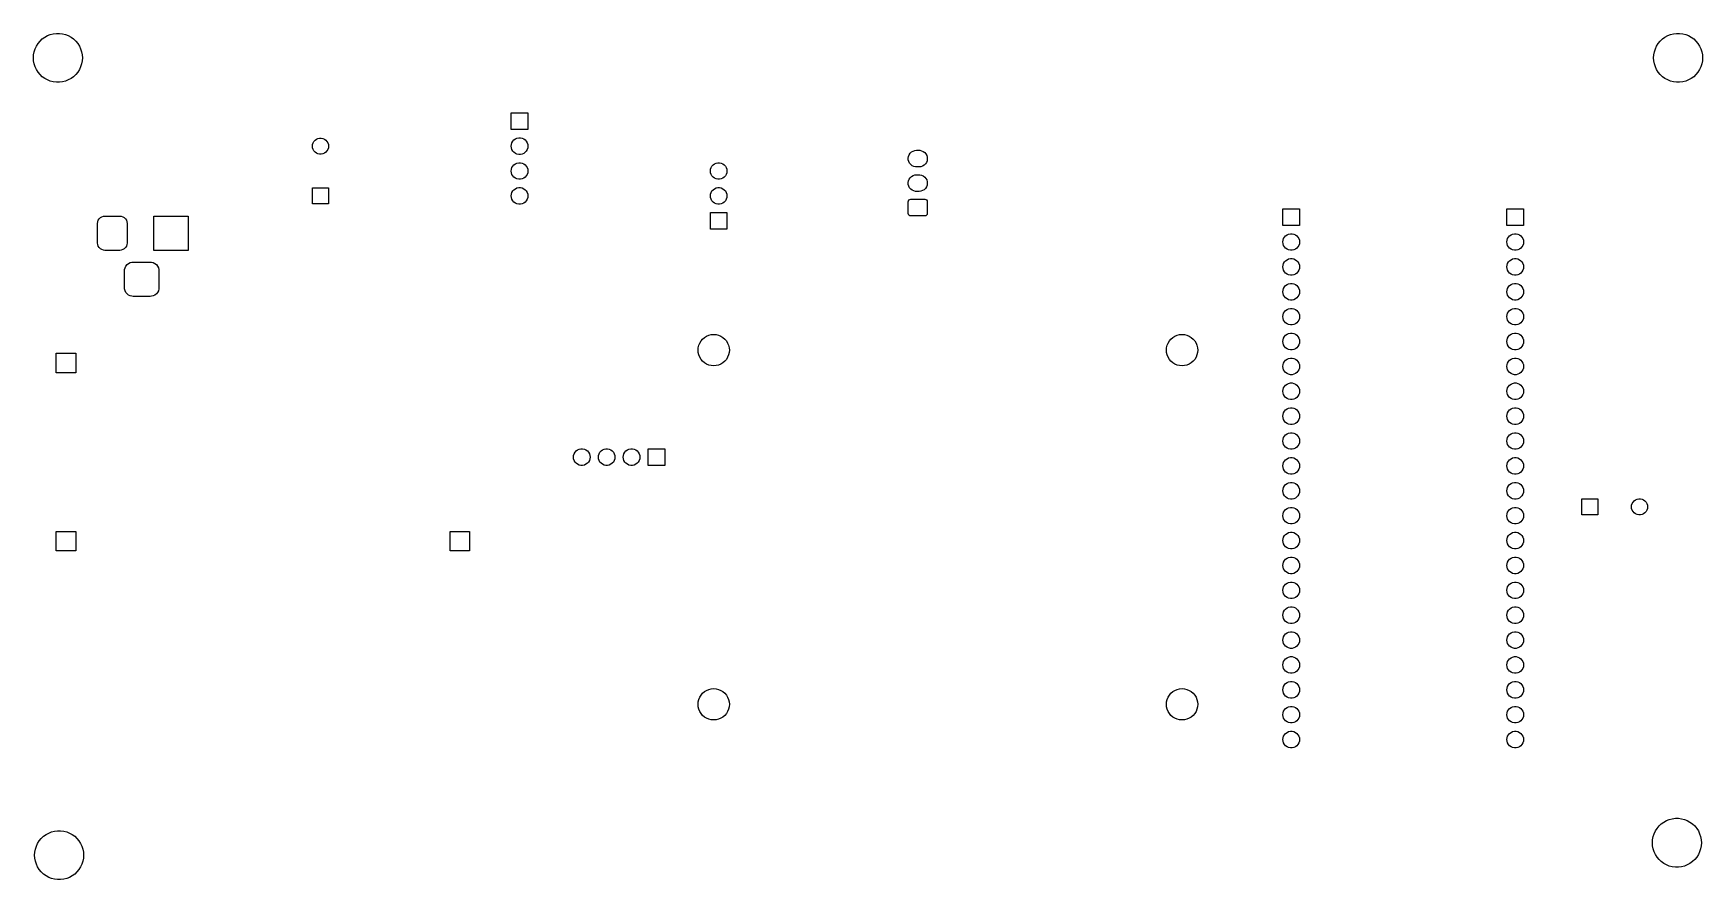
# Model space of a CAD drawing. Extents: x 2.67 to 9.38, y -4.21 to -0.81.
import ezdxf

# ---------------------------------------------------------------- set-up
doc = ezdxf.new("R2010")
doc.units = 0
doc.header["$MEASUREMENT"] = 0
doc.layers.add('BLACK', color=7, linetype='CONTINUOUS')

msp = doc.modelspace()

# ---------------------------------------------------------------- linework, layer by layer
at = {"layer": 'BLACK', "linetype": 'CONTINUOUS'}
for p, q in [((2.68099, -0.87377), (2.68625, -0.86258)), ((2.68625, -0.86258), (2.69287, -0.85215)), ((2.69287, -0.85215), (2.70075, -0.84262)), ((2.70075, -0.84262), (2.70976, -0.83416)), ((2.70976, -0.83416), (2.71976, -0.8269)), ((2.71976, -0.8269), (2.73059, -0.82094)), ((2.73059, -0.82094), (2.74208, -0.81639)), ((2.74208, -0.81639), (2.75406, -0.81332)), ((2.75406, -0.81332), (2.76632, -0.81177)), ((2.76632, -0.81177), (2.77868, -0.81177)), ((2.77868, -0.81177), (2.79094, -0.81332)), ((2.79094, -0.81332), (2.80292, -0.81639)), ((2.80292, -0.81639), (2.81441, -0.82094)), ((2.81441, -0.82094), (2.82524, -0.8269)), ((2.82524, -0.8269), (2.83524, -0.83416)), ((2.83524, -0.83416), (2.84425, -0.84262)), ((2.84425, -0.84262), (2.85213, -0.85215)), ((2.85213, -0.85215), (2.85875, -0.86258)), ((2.85875, -0.86258), (2.86401, -0.87377)), ((9.19099, -0.87377), (9.19625, -0.86258)), ((9.19625, -0.86258), (9.20287, -0.85215)), ((9.20287, -0.85215), (9.21075, -0.84262)), ((9.21075, -0.84262), (9.21976, -0.83416)), ((9.21976, -0.83416), (9.22976, -0.8269)), ((9.22976, -0.8269), (9.24059, -0.82094)), ((9.24059, -0.82094), (9.25208, -0.81639)), ((9.25208, -0.81639), (9.26406, -0.81332)), ((9.26406, -0.81332), (9.27632, -0.81177)), ((9.27632, -0.81177), (9.28868, -0.81177)), ((9.28868, -0.81177), (9.30094, -0.81332)), ((9.30094, -0.81332), (9.31292, -0.81639)), ((9.31292, -0.81639), (9.32441, -0.82094)), ((9.32441, -0.82094), (9.33524, -0.8269)), ((9.33524, -0.8269), (9.34524, -0.83416)), ((9.34524, -0.83416), (9.35425, -0.84262)), ((9.35425, -0.84262), (9.36213, -0.85215)), ((9.36213, -0.85215), (9.36875, -0.86258)), ((9.36875, -0.86258), (9.37401, -0.87377)), ((2.67407, -0.91), (2.67485, -0.89766)), ((2.67485, -0.92234), (2.67407, -0.91)), ((2.67485, -0.89766), (2.67717, -0.88552)), ((2.67717, -0.93448), (2.67485, -0.92234)), ((2.67717, -0.88552), (2.68099, -0.87377)), ((2.68099, -0.94623), (2.67717, -0.93448)), ((2.86401, -0.87377), (2.86783, -0.88552)), ((2.86783, -0.93448), (2.86401, -0.94623)), ((2.86783, -0.88552), (2.87015, -0.89766)), ((2.87015, -0.92234), (2.86783, -0.93448)), ((2.87015, -0.89766), (2.87093, -0.91)), ((2.87093, -0.91), (2.87015, -0.92234)), ((9.18407, -0.91), (9.18485, -0.89766)), ((9.18485, -0.92234), (9.18407, -0.91)), ((9.18485, -0.89766), (9.18717, -0.88552)), ((9.18717, -0.93448), (9.18485, -0.92234)), ((9.18717, -0.88552), (9.19099, -0.87377)), ((9.19099, -0.94623), (9.18717, -0.93448)), ((9.37401, -0.87377), (9.37783, -0.88552)), ((9.37783, -0.93448), (9.37401, -0.94623)), ((9.37783, -0.88552), (9.38015, -0.89766)), ((9.38015, -0.92234), (9.37783, -0.93448)), ((9.38015, -0.89766), (9.38093, -0.91)), ((9.38093, -0.91), (9.38015, -0.92234)), ((2.68625, -0.95742), (2.68099, -0.94623)), ((2.69287, -0.96785), (2.68625, -0.95742)), ((2.70075, -0.97738), (2.69287, -0.96785)), ((2.70976, -0.98584), (2.70075, -0.97738)), ((2.71976, -0.9931), (2.70976, -0.98584)), ((2.73059, -0.99906), (2.71976, -0.9931)), ((2.74208, -1.00361), (2.73059, -0.99906)), ((2.75406, -1.00668), (2.74208, -1.00361)), ((2.80292, -1.00361), (2.79094, -1.00668)), ((2.81441, -0.99906), (2.80292, -1.00361)), ((2.82524, -0.9931), (2.81441, -0.99906)), ((2.83524, -0.98584), (2.82524, -0.9931)), ((2.84425, -0.97738), (2.83524, -0.98584)), ((2.85213, -0.96785), (2.84425, -0.97738)), ((2.85875, -0.95742), (2.85213, -0.96785)), ((2.86401, -0.94623), (2.85875, -0.95742)), ((9.19625, -0.95742), (9.19099, -0.94623)), ((9.20287, -0.96785), (9.19625, -0.95742)), ((9.21075, -0.97738), (9.20287, -0.96785)), ((9.21976, -0.98584), (9.21075, -0.97738)), ((9.22976, -0.9931), (9.21976, -0.98584)), ((9.24059, -0.99906), (9.22976, -0.9931)), ((9.25208, -1.00361), (9.24059, -0.99906)), ((9.26406, -1.00668), (9.25208, -1.00361)), ((9.31292, -1.00361), (9.30094, -1.00668)), ((9.32441, -0.99906), (9.31292, -1.00361)), ((9.33524, -0.9931), (9.32441, -0.99906)), ((9.34524, -0.98584), (9.33524, -0.9931)), ((9.35425, -0.97738), (9.34524, -0.98584)), ((9.36213, -0.96785), (9.35425, -0.97738)), ((9.36875, -0.95742), (9.36213, -0.96785)), ((9.37401, -0.94623), (9.36875, -0.95742)), ((2.76632, -1.00823), (2.75406, -1.00668)), ((2.77868, -1.00823), (2.76632, -1.00823)), ((2.79094, -1.00668), (2.77868, -1.00823)), ((9.27632, -1.00823), (9.26406, -1.00668)), ((9.28868, -1.00823), (9.27632, -1.00823)), ((9.30094, -1.00668), (9.28868, -1.00823)), ((4.59404, -1.19846), (4.59404, -1.13154)), ((4.59404, -1.13154), (4.66096, -1.13154)), ((4.66096, -1.13154), (4.66096, -1.19846)), ((4.66096, -1.19846), (4.59404, -1.19846)), ((3.79502, -1.265), (3.79573, -1.25825)), ((3.79573, -1.27175), (3.79502, -1.265)), ((3.79573, -1.25825), (3.79783, -1.25179)), ((3.79783, -1.27821), (3.79573, -1.27175)), ((3.79783, -1.25179), (3.80122, -1.24591)), ((3.80122, -1.24591), (3.80577, -1.24086)), ((3.80577, -1.24086), (3.81126, -1.23687)), ((3.81126, -1.23687), (3.81746, -1.23411)), ((3.81746, -1.23411), (3.8241, -1.2327)), ((3.8241, -1.2327), (3.8309, -1.2327)), ((3.8309, -1.2327), (3.83754, -1.23411)), ((3.83754, -1.23411), (3.84374, -1.23687)), ((3.84374, -1.23687), (3.84923, -1.24086)), ((3.84923, -1.24086), (3.85378, -1.24591)), ((3.85378, -1.24591), (3.85717, -1.25179)), ((3.85717, -1.25179), (3.85927, -1.25825)), ((3.85927, -1.27175), (3.85717, -1.27821)), ((3.85927, -1.25825), (3.85998, -1.265)), ((3.85998, -1.265), (3.85927, -1.27175)), ((4.59404, -1.265), (4.59477, -1.25804)), ((4.59477, -1.27196), (4.59404, -1.265)), ((4.59477, -1.25804), (4.59693, -1.25139)), ((4.59693, -1.27861), (4.59477, -1.27196)), ((4.59693, -1.25139), (4.60043, -1.24533)), ((4.60043, -1.24533), (4.60511, -1.24013)), ((4.60511, -1.24013), (4.61077, -1.23602)), ((4.61077, -1.23602), (4.61716, -1.23317)), ((4.61716, -1.23317), (4.624, -1.23172)), ((4.624, -1.23172), (4.631, -1.23172)), ((4.631, -1.23172), (4.63784, -1.23317)), ((4.63784, -1.23317), (4.64423, -1.23602)), ((4.64423, -1.23602), (4.64989, -1.24013)), ((4.64989, -1.24013), (4.65457, -1.24533)), ((4.65457, -1.24533), (4.65807, -1.25139)), ((4.65807, -1.25139), (4.66023, -1.25804)), ((4.66023, -1.27196), (4.65807, -1.27861)), ((4.66023, -1.25804), (4.66096, -1.265)), ((4.66096, -1.265), (4.66023, -1.27196)), ((3.80122, -1.28409), (3.79783, -1.27821)), ((3.80577, -1.28914), (3.80122, -1.28409)), ((3.81126, -1.29313), (3.80577, -1.28914)), ((3.81746, -1.29589), (3.81126, -1.29313)), ((3.8241, -1.2973), (3.81746, -1.29589)), ((3.8309, -1.2973), (3.8241, -1.2973)), ((3.83754, -1.29589), (3.8309, -1.2973)), ((3.84374, -1.29313), (3.83754, -1.29589)), ((3.84923, -1.28914), (3.84374, -1.29313)), ((3.85378, -1.28409), (3.84923, -1.28914)), ((3.85717, -1.27821), (3.85378, -1.28409)), ((4.60043, -1.28467), (4.59693, -1.27861)), ((4.60511, -1.28987), (4.60043, -1.28467)), ((4.60043, -1.34533), (4.60511, -1.34013)), ((4.61077, -1.29398), (4.60511, -1.28987)), ((4.60511, -1.34013), (4.61077, -1.33602)), ((4.61716, -1.29683), (4.61077, -1.29398)), ((4.61077, -1.33602), (4.61716, -1.33317)), ((4.624, -1.29828), (4.61716, -1.29683)), ((4.61716, -1.33317), (4.624, -1.33172)), ((4.631, -1.29828), (4.624, -1.29828)), ((4.624, -1.33172), (4.631, -1.33172)), ((4.63784, -1.29683), (4.631, -1.29828)), ((4.631, -1.33172), (4.63784, -1.33317)), ((4.64423, -1.29398), (4.63784, -1.29683)), ((4.63784, -1.33317), (4.64423, -1.33602)), ((4.64989, -1.28987), (4.64423, -1.29398)), ((4.64423, -1.33602), (4.64989, -1.34013)), ((4.65457, -1.28467), (4.64989, -1.28987)), ((4.64989, -1.34013), (4.65457, -1.34533)), ((4.65807, -1.27861), (4.65457, -1.28467)), ((5.40043, -1.34533), (5.40511, -1.34013)), ((5.40511, -1.34013), (5.41077, -1.33602)), ((5.41077, -1.33602), (5.41716, -1.33317)), ((5.41716, -1.33317), (5.424, -1.33172)), ((5.424, -1.33172), (5.431, -1.33172)), ((5.431, -1.33172), (5.43784, -1.33317)), ((5.43784, -1.33317), (5.44423, -1.33602)), ((5.44423, -1.33602), (5.44989, -1.34013)), ((5.44989, -1.34013), (5.45457, -1.34533)), ((6.18916, -1.31319), (6.19033, -1.30605)), ((6.18955, -1.32041), (6.18916, -1.31319)), ((6.19149, -1.32739), (6.18955, -1.32041)), ((6.19033, -1.30605), (6.19301, -1.29932)), ((6.19488, -1.33378), (6.19149, -1.32739)), ((6.19301, -1.29932), (6.19707, -1.29334)), ((6.19957, -1.3393), (6.19488, -1.33378)), ((6.19707, -1.29334), (6.20233, -1.28836)), ((6.20533, -1.34367), (6.19957, -1.3393)), ((6.20233, -1.28836), (6.20853, -1.28463)), ((6.20853, -1.28463), (6.21538, -1.28232)), ((6.21538, -1.28232), (6.22258, -1.28154)), ((6.22258, -1.28154), (6.23242, -1.28154)), ((6.23242, -1.28154), (6.23604, -1.28173)), ((6.23604, -1.28173), (6.24311, -1.28329)), ((6.24311, -1.28329), (6.24967, -1.28633)), ((6.24967, -1.28633), (6.25543, -1.2907)), ((6.25793, -1.33666), (6.25267, -1.34164)), ((6.25543, -1.2907), (6.26012, -1.29622)), ((6.26199, -1.33068), (6.25793, -1.33666)), ((6.26012, -1.29622), (6.26351, -1.30261)), ((6.26467, -1.32395), (6.26199, -1.33068)), ((6.26351, -1.30261), (6.26544, -1.30959)), ((6.26584, -1.31681), (6.26467, -1.32395)), ((6.26544, -1.30959), (6.26584, -1.31681)), ((4.59404, -1.365), (4.59477, -1.35804)), ((4.59477, -1.37196), (4.59404, -1.365)), ((4.59477, -1.35804), (4.59693, -1.35139)), ((4.59693, -1.37861), (4.59477, -1.37196)), ((4.59693, -1.35139), (4.60043, -1.34533)), ((4.60043, -1.38467), (4.59693, -1.37861)), ((4.60511, -1.38987), (4.60043, -1.38467)), ((4.61077, -1.39398), (4.60511, -1.38987)), ((4.61716, -1.39683), (4.61077, -1.39398)), ((4.624, -1.39828), (4.61716, -1.39683)), ((4.631, -1.39828), (4.624, -1.39828)), ((4.63784, -1.39683), (4.631, -1.39828)), ((4.64423, -1.39398), (4.63784, -1.39683)), ((4.64989, -1.38987), (4.64423, -1.39398)), ((4.65457, -1.38467), (4.64989, -1.38987)), ((4.65457, -1.34533), (4.65807, -1.35139)), ((4.65807, -1.37861), (4.65457, -1.38467)), ((4.65807, -1.35139), (4.66023, -1.35804)), ((4.66023, -1.37196), (4.65807, -1.37861)), ((4.66023, -1.35804), (4.66096, -1.365)), ((4.66096, -1.365), (4.66023, -1.37196)), ((5.39404, -1.365), (5.39477, -1.35804)), ((5.39477, -1.37196), (5.39404, -1.365)), ((5.39477, -1.35804), (5.39693, -1.35139)), ((5.39693, -1.37861), (5.39477, -1.37196)), ((5.39693, -1.35139), (5.40043, -1.34533)), ((5.40043, -1.38467), (5.39693, -1.37861)), ((5.40511, -1.38987), (5.40043, -1.38467)), ((5.41077, -1.39398), (5.40511, -1.38987)), ((5.41716, -1.39683), (5.41077, -1.39398)), ((5.424, -1.39828), (5.41716, -1.39683)), ((5.431, -1.39828), (5.424, -1.39828)), ((5.43784, -1.39683), (5.431, -1.39828)), ((5.44423, -1.39398), (5.43784, -1.39683)), ((5.44989, -1.38987), (5.44423, -1.39398)), ((5.45457, -1.38467), (5.44989, -1.38987)), ((5.45457, -1.34533), (5.45807, -1.35139)), ((5.45807, -1.37861), (5.45457, -1.38467)), ((5.45807, -1.35139), (5.46023, -1.35804)), ((5.46023, -1.37196), (5.45807, -1.37861)), ((5.46023, -1.35804), (5.46096, -1.365)), ((5.46096, -1.365), (5.46023, -1.37196)), ((6.18916, -1.41161), (6.19033, -1.40447)), ((6.19033, -1.40447), (6.19301, -1.39775)), ((6.19301, -1.39775), (6.19707, -1.39176)), ((6.19707, -1.39176), (6.20233, -1.38678)), ((6.20233, -1.38678), (6.20853, -1.38305)), ((6.21189, -1.34671), (6.20533, -1.34367)), ((6.20853, -1.38305), (6.21538, -1.38074)), ((6.21896, -1.34827), (6.21189, -1.34671)), ((6.21538, -1.38074), (6.22258, -1.37996)), ((6.22258, -1.34846), (6.21896, -1.34827)), ((6.23242, -1.34846), (6.22258, -1.34846)), ((6.22258, -1.37996), (6.23242, -1.37996)), ((6.23962, -1.34768), (6.23242, -1.34846)), ((6.23242, -1.37996), (6.23604, -1.38016)), ((6.23604, -1.38016), (6.24311, -1.38171)), ((6.24647, -1.34537), (6.23962, -1.34768)), ((6.24311, -1.38171), (6.24967, -1.38475)), ((6.25267, -1.34164), (6.24647, -1.34537)), ((6.24967, -1.38475), (6.25543, -1.38913)), ((6.25543, -1.38913), (6.26012, -1.39465)), ((6.26012, -1.39465), (6.26351, -1.40104)), ((6.26351, -1.40104), (6.26544, -1.40801)), ((6.26544, -1.40801), (6.26584, -1.41524)), ((3.79502, -1.49748), (3.79502, -1.43252)), ((3.79502, -1.43252), (3.85998, -1.43252)), ((3.85998, -1.43252), (3.85998, -1.49748)), ((4.59404, -1.465), (4.59477, -1.45804)), ((4.59477, -1.47196), (4.59404, -1.465)), ((4.59477, -1.45804), (4.59693, -1.45139)), ((4.59693, -1.47861), (4.59477, -1.47196)), ((4.59693, -1.45139), (4.60043, -1.44533)), ((4.60043, -1.44533), (4.60511, -1.44013)), ((4.60511, -1.44013), (4.61077, -1.43602)), ((4.61077, -1.43602), (4.61716, -1.43317)), ((4.61716, -1.43317), (4.624, -1.43172)), ((4.624, -1.43172), (4.631, -1.43172)), ((4.631, -1.43172), (4.63784, -1.43317)), ((4.63784, -1.43317), (4.64423, -1.43602)), ((4.64423, -1.43602), (4.64989, -1.44013)), ((4.64989, -1.44013), (4.65457, -1.44533)), ((4.65457, -1.44533), (4.65807, -1.45139)), ((4.65807, -1.45139), (4.66023, -1.45804)), ((4.66023, -1.47196), (4.65807, -1.47861)), ((4.66023, -1.45804), (4.66096, -1.465)), ((4.66096, -1.465), (4.66023, -1.47196)), ((5.39404, -1.465), (5.39477, -1.45804)), ((5.39477, -1.47196), (5.39404, -1.465)), ((5.39477, -1.45804), (5.39693, -1.45139)), ((5.39693, -1.47861), (5.39477, -1.47196)), ((5.39693, -1.45139), (5.40043, -1.44533)), ((5.40043, -1.44533), (5.40511, -1.44013)), ((5.40511, -1.44013), (5.41077, -1.43602)), ((5.41077, -1.43602), (5.41716, -1.43317)), ((5.41716, -1.43317), (5.424, -1.43172)), ((5.424, -1.43172), (5.431, -1.43172)), ((5.431, -1.43172), (5.43784, -1.43317)), ((5.43784, -1.43317), (5.44423, -1.43602)), ((5.44423, -1.43602), (5.44989, -1.44013)), ((5.44989, -1.44013), (5.45457, -1.44533)), ((5.45457, -1.44533), (5.45807, -1.45139)), ((5.45807, -1.45139), (5.46023, -1.45804)), ((5.46023, -1.47196), (5.45807, -1.47861)), ((5.46023, -1.45804), (5.46096, -1.465)), ((5.46096, -1.465), (5.46023, -1.47196)), ((6.18955, -1.41884), (6.18916, -1.41161)), ((6.19149, -1.42581), (6.18955, -1.41884)), ((6.19488, -1.43221), (6.19149, -1.42581)), ((6.19957, -1.43772), (6.19488, -1.43221)), ((6.20533, -1.4421), (6.19957, -1.43772)), ((6.21189, -1.44514), (6.20533, -1.4421)), ((6.21896, -1.44669), (6.21189, -1.44514)), ((6.22258, -1.44689), (6.21896, -1.44669)), ((6.23242, -1.44689), (6.22258, -1.44689)), ((6.23962, -1.44611), (6.23242, -1.44689)), ((6.24647, -1.4438), (6.23962, -1.44611)), ((6.25267, -1.44007), (6.24647, -1.4438)), ((6.25793, -1.43509), (6.25267, -1.44007)), ((6.26199, -1.4291), (6.25793, -1.43509)), ((6.26467, -1.42238), (6.26199, -1.4291)), ((6.26584, -1.41524), (6.26467, -1.42238)), ((3.85998, -1.49748), (3.79502, -1.49748)), ((4.60043, -1.48467), (4.59693, -1.47861)), ((4.60511, -1.48987), (4.60043, -1.48467)), ((4.61077, -1.49398), (4.60511, -1.48987)), ((4.61716, -1.49683), (4.61077, -1.49398)), ((4.624, -1.49828), (4.61716, -1.49683)), ((4.631, -1.49828), (4.624, -1.49828)), ((4.63784, -1.49683), (4.631, -1.49828)), ((4.64423, -1.49398), (4.63784, -1.49683)), ((4.64989, -1.48987), (4.64423, -1.49398)), ((4.65457, -1.48467), (4.64989, -1.48987)), ((4.65807, -1.47861), (4.65457, -1.48467)), ((5.39404, -1.59846), (5.39404, -1.53154)), ((5.39404, -1.53154), (5.46096, -1.53154)), ((5.40043, -1.48467), (5.39693, -1.47861)), ((5.40511, -1.48987), (5.40043, -1.48467)), ((5.41077, -1.49398), (5.40511, -1.48987)), ((5.41716, -1.49683), (5.41077, -1.49398)), ((5.424, -1.49828), (5.41716, -1.49683)), ((5.431, -1.49828), (5.424, -1.49828)), ((5.43784, -1.49683), (5.431, -1.49828)), ((5.44423, -1.49398), (5.43784, -1.49683)), ((5.44989, -1.48987), (5.44423, -1.49398)), ((5.45457, -1.48467), (5.44989, -1.48987)), ((5.45807, -1.47861), (5.45457, -1.48467)), ((5.46096, -1.53154), (5.46096, -1.59846)), ((6.18911, -1.48823), (6.18986, -1.48446)), ((6.18911, -1.53547), (6.18911, -1.48823)), ((6.18986, -1.53924), (6.18911, -1.53547)), ((6.18986, -1.48446), (6.192, -1.48127)), ((6.192, -1.54243), (6.18986, -1.53924)), ((6.192, -1.48127), (6.19519, -1.47914)), ((6.19519, -1.54457), (6.192, -1.54243)), ((6.19519, -1.47914), (6.19896, -1.47839)), ((6.19896, -1.47839), (6.25604, -1.47839)), ((6.25604, -1.47839), (6.25981, -1.47914)), ((6.25981, -1.47914), (6.263, -1.48127)), ((6.263, -1.54243), (6.25981, -1.54457)), ((6.263, -1.48127), (6.26514, -1.48446)), ((6.26514, -1.53924), (6.263, -1.54243)), ((6.26514, -1.48446), (6.26589, -1.48823)), ((6.26589, -1.53547), (6.26514, -1.53924)), ((6.26589, -1.48823), (6.26589, -1.53547)), ((7.69453, -1.5838), (7.69453, -1.51687)), ((7.69453, -1.51687), (7.76146, -1.51687)), ((7.76146, -1.51687), (7.76146, -1.5838)), ((8.59453, -1.5838), (8.59453, -1.51687)), ((8.59453, -1.51687), (8.66146, -1.51687)), ((8.66146, -1.51687), (8.66146, -1.5838)), ((2.93222, -1.57563), (2.93283, -1.56966)), ((2.93222, -1.65437), (2.93222, -1.57563)), ((2.93283, -1.56966), (2.93499, -1.56315)), ((2.93499, -1.56315), (2.93859, -1.55732)), ((2.93859, -1.55732), (2.94344, -1.55247)), ((2.94344, -1.55247), (2.94927, -1.54887)), ((2.94927, -1.54887), (2.95578, -1.54671)), ((2.95578, -1.54671), (2.96175, -1.5461)), ((2.96175, -1.5461), (3.02081, -1.5461)), ((3.02081, -1.5461), (3.02678, -1.54671)), ((3.02678, -1.54671), (3.03329, -1.54887)), ((3.03329, -1.54887), (3.03912, -1.55247)), ((3.03912, -1.55247), (3.04397, -1.55732)), ((3.04397, -1.55732), (3.04757, -1.56315)), ((3.04757, -1.56315), (3.04972, -1.56966)), ((3.04972, -1.56966), (3.05033, -1.57563)), ((3.05033, -1.57563), (3.05033, -1.65437)), ((3.1586, -1.6839), (3.1586, -1.5461)), ((3.1586, -1.5461), (3.2964, -1.5461)), ((3.2964, -1.5461), (3.2964, -1.6839)), ((5.46096, -1.59846), (5.39404, -1.59846)), ((6.19896, -1.54531), (6.19519, -1.54457)), ((6.25604, -1.54531), (6.19896, -1.54531)), ((6.25981, -1.54457), (6.25604, -1.54531)), ((7.76146, -1.5838), (7.69453, -1.5838)), ((8.66146, -1.5838), (8.59453, -1.5838)), ((2.93283, -1.66034), (2.93222, -1.65437)), ((2.93499, -1.66685), (2.93283, -1.66034)), ((2.93859, -1.67268), (2.93499, -1.66685)), ((2.94344, -1.67753), (2.93859, -1.67268)), ((3.04397, -1.67268), (3.03912, -1.67753)), ((3.04757, -1.66685), (3.04397, -1.67268)), ((3.04972, -1.66034), (3.04757, -1.66685)), ((3.05033, -1.65437), (3.04972, -1.66034)), ((7.69453, -1.65033), (7.69526, -1.64338)), ((7.69526, -1.65729), (7.69453, -1.65033)), ((7.69526, -1.64338), (7.69742, -1.63672)), ((7.69742, -1.66395), (7.69526, -1.65729)), ((7.69742, -1.63672), (7.70092, -1.63066)), ((7.70092, -1.67), (7.69742, -1.66395)), ((7.70092, -1.63066), (7.7056, -1.62547)), ((7.7056, -1.6752), (7.70092, -1.67)), ((7.7056, -1.62547), (7.71126, -1.62135)), ((7.71126, -1.67932), (7.7056, -1.6752)), ((7.71126, -1.62135), (7.71765, -1.61851)), ((7.71765, -1.61851), (7.72449, -1.61705)), ((7.72449, -1.61705), (7.73149, -1.61705)), ((7.73149, -1.61705), (7.73833, -1.61851)), ((7.73833, -1.61851), (7.74472, -1.62135)), ((7.74472, -1.62135), (7.75038, -1.62547)), ((7.75038, -1.6752), (7.74472, -1.67932)), ((7.75038, -1.62547), (7.75507, -1.63066)), ((7.75507, -1.67), (7.75038, -1.6752)), ((7.75507, -1.63066), (7.75856, -1.63672)), ((7.75856, -1.66395), (7.75507, -1.67)), ((7.75856, -1.63672), (7.76073, -1.64338)), ((7.76073, -1.65729), (7.75856, -1.66395)), ((7.76073, -1.64338), (7.76146, -1.65033)), ((7.76146, -1.65033), (7.76073, -1.65729)), ((8.59453, -1.65033), (8.59526, -1.64338)), ((8.59526, -1.65729), (8.59453, -1.65033)), ((8.59526, -1.64338), (8.59742, -1.63672)), ((8.59742, -1.66395), (8.59526, -1.65729)), ((8.59742, -1.63672), (8.60092, -1.63066)), ((8.60092, -1.67), (8.59742, -1.66395)), ((8.60092, -1.63066), (8.6056, -1.62547)), ((8.6056, -1.6752), (8.60092, -1.67)), ((8.6056, -1.62547), (8.61126, -1.62135)), ((8.61126, -1.67932), (8.6056, -1.6752)), ((8.61126, -1.62135), (8.61765, -1.61851)), ((8.61765, -1.61851), (8.62449, -1.61705)), ((8.62449, -1.61705), (8.63149, -1.61705)), ((8.63149, -1.61705), (8.63833, -1.61851)), ((8.63833, -1.61851), (8.64472, -1.62135)), ((8.64472, -1.62135), (8.65038, -1.62547)), ((8.65038, -1.6752), (8.64472, -1.67932)), ((8.65038, -1.62547), (8.65507, -1.63066)), ((8.65507, -1.67), (8.65038, -1.6752)), ((8.65507, -1.63066), (8.65856, -1.63672)), ((8.65856, -1.66395), (8.65507, -1.67)), ((8.65856, -1.63672), (8.66073, -1.64338)), ((8.66073, -1.65729), (8.65856, -1.66395)), ((8.66073, -1.64338), (8.66146, -1.65033)), ((8.66146, -1.65033), (8.66073, -1.65729)), ((2.94927, -1.68113), (2.94344, -1.67753)), ((2.95578, -1.68329), (2.94927, -1.68113)), ((2.96175, -1.6839), (2.95578, -1.68329)), ((3.02081, -1.6839), (2.96175, -1.6839)), ((3.02678, -1.68329), (3.02081, -1.6839)), ((3.03329, -1.68113), (3.02678, -1.68329)), ((3.03912, -1.67753), (3.03329, -1.68113)), ((3.04591, -1.74704), (3.05058, -1.74123)), ((3.05058, -1.74123), (3.05639, -1.73656)), ((3.05639, -1.73656), (3.06306, -1.73325)), ((3.06306, -1.73325), (3.07029, -1.73146)), ((3.07029, -1.73146), (3.07494, -1.73114)), ((3.07494, -1.73114), (3.14384, -1.73114)), ((3.14384, -1.73114), (3.14849, -1.73146)), ((3.14849, -1.73146), (3.15572, -1.73325)), ((3.15572, -1.73325), (3.16239, -1.73656)), ((3.2964, -1.6839), (3.1586, -1.6839)), ((3.16239, -1.73656), (3.1682, -1.74123)), ((3.1682, -1.74123), (3.17286, -1.74704)), ((7.69453, -1.75033), (7.69526, -1.74338)), ((7.69526, -1.74338), (7.69742, -1.73672)), ((7.69742, -1.73672), (7.70092, -1.73066)), ((7.70092, -1.73066), (7.7056, -1.72547)), ((7.7056, -1.72547), (7.71126, -1.72135)), ((7.71765, -1.68216), (7.71126, -1.67932)), ((7.71126, -1.72135), (7.71765, -1.71851)), ((7.72449, -1.68362), (7.71765, -1.68216)), ((7.71765, -1.71851), (7.72449, -1.71705)), ((7.73149, -1.68362), (7.72449, -1.68362)), ((7.72449, -1.71705), (7.73149, -1.71705)), ((7.73833, -1.68216), (7.73149, -1.68362)), ((7.73149, -1.71705), (7.73833, -1.71851)), ((7.74472, -1.67932), (7.73833, -1.68216)), ((7.73833, -1.71851), (7.74472, -1.72135)), ((7.74472, -1.72135), (7.75038, -1.72547)), ((7.75038, -1.72547), (7.75507, -1.73066)), ((7.75507, -1.73066), (7.75856, -1.73672)), ((7.75856, -1.73672), (7.76073, -1.74338)), ((7.76073, -1.74338), (7.76146, -1.75033)), ((8.59453, -1.75033), (8.59526, -1.74338)), ((8.59526, -1.74338), (8.59742, -1.73672)), ((8.59742, -1.73672), (8.60092, -1.73066)), ((8.60092, -1.73066), (8.6056, -1.72547)), ((8.6056, -1.72547), (8.61126, -1.72135)), ((8.61765, -1.68216), (8.61126, -1.67932)), ((8.61126, -1.72135), (8.61765, -1.71851)), ((8.62449, -1.68362), (8.61765, -1.68216)), ((8.61765, -1.71851), (8.62449, -1.71705)), ((8.63149, -1.68362), (8.62449, -1.68362)), ((8.62449, -1.71705), (8.63149, -1.71705)), ((8.63833, -1.68216), (8.63149, -1.68362)), ((8.63149, -1.71705), (8.63833, -1.71851)), ((8.64472, -1.67932), (8.63833, -1.68216)), ((8.63833, -1.71851), (8.64472, -1.72135)), ((8.64472, -1.72135), (8.65038, -1.72547)), ((8.65038, -1.72547), (8.65507, -1.73066)), ((8.65507, -1.73066), (8.65856, -1.73672)), ((8.65856, -1.73672), (8.66073, -1.74338)), ((8.66073, -1.74338), (8.66146, -1.75033)), ((3.04049, -1.76559), (3.04081, -1.76094)), ((3.04049, -1.83449), (3.04049, -1.76559)), ((3.04081, -1.76094), (3.04261, -1.75371)), ((3.04261, -1.75371), (3.04591, -1.74704)), ((3.17286, -1.74704), (3.17617, -1.75371)), ((3.17617, -1.75371), (3.17797, -1.76094)), ((3.17797, -1.76094), (3.17829, -1.76559)), ((3.17829, -1.76559), (3.17829, -1.83449)), ((7.69526, -1.75729), (7.69453, -1.75033)), ((7.69742, -1.76395), (7.69526, -1.75729)), ((7.70092, -1.77), (7.69742, -1.76395)), ((7.7056, -1.7752), (7.70092, -1.77)), ((7.71126, -1.77932), (7.7056, -1.7752)), ((7.71765, -1.78216), (7.71126, -1.77932)), ((7.72449, -1.78362), (7.71765, -1.78216)), ((7.73149, -1.78362), (7.72449, -1.78362)), ((7.73833, -1.78216), (7.73149, -1.78362)), ((7.74472, -1.77932), (7.73833, -1.78216)), ((7.75038, -1.7752), (7.74472, -1.77932)), ((7.75507, -1.77), (7.75038, -1.7752)), ((7.75856, -1.76395), (7.75507, -1.77)), ((7.76073, -1.75729), (7.75856, -1.76395)), ((7.76146, -1.75033), (7.76073, -1.75729)), ((8.59526, -1.75729), (8.59453, -1.75033)), ((8.59742, -1.76395), (8.59526, -1.75729)), ((8.60092, -1.77), (8.59742, -1.76395)), ((8.6056, -1.7752), (8.60092, -1.77)), ((8.61126, -1.77932), (8.6056, -1.7752)), ((8.61765, -1.78216), (8.61126, -1.77932)), ((8.62449, -1.78362), (8.61765, -1.78216)), ((8.63149, -1.78362), (8.62449, -1.78362)), ((8.63833, -1.78216), (8.63149, -1.78362)), ((8.64472, -1.77932), (8.63833, -1.78216)), ((8.65038, -1.7752), (8.64472, -1.77932)), ((8.65507, -1.77), (8.65038, -1.7752)), ((8.65856, -1.76395), (8.65507, -1.77)), ((8.66073, -1.75729), (8.65856, -1.76395)), ((8.66146, -1.75033), (8.66073, -1.75729)), ((3.04081, -1.83914), (3.04049, -1.83449)), ((3.04261, -1.84637), (3.04081, -1.83914)), ((3.04591, -1.85304), (3.04261, -1.84637)), ((3.05058, -1.85885), (3.04591, -1.85304)), ((3.05639, -1.86351), (3.05058, -1.85885)), ((3.06306, -1.86682), (3.05639, -1.86351)), ((3.07029, -1.86862), (3.06306, -1.86682)), ((3.07494, -1.86894), (3.07029, -1.86862)), ((3.14384, -1.86894), (3.07494, -1.86894)), ((3.14849, -1.86862), (3.14384, -1.86894)), ((3.15572, -1.86682), (3.14849, -1.86862)), ((3.16239, -1.86351), (3.15572, -1.86682)), ((3.1682, -1.85885), (3.16239, -1.86351)), ((3.17286, -1.85304), (3.1682, -1.85885)), ((3.17617, -1.84637), (3.17286, -1.85304)), ((3.17797, -1.83914), (3.17617, -1.84637)), ((3.17829, -1.83449), (3.17797, -1.83914)), ((7.69453, -1.85033), (7.69526, -1.84338)), ((7.69526, -1.85729), (7.69453, -1.85033)), ((7.69526, -1.84338), (7.69742, -1.83672)), ((7.69742, -1.86395), (7.69526, -1.85729)), ((7.69742, -1.83672), (7.70092, -1.83066)), ((7.70092, -1.87), (7.69742, -1.86395)), ((7.70092, -1.83066), (7.7056, -1.82547)), ((7.7056, -1.8752), (7.70092, -1.87)), ((7.7056, -1.82547), (7.71126, -1.82135)), ((7.71126, -1.87932), (7.7056, -1.8752)), ((7.71126, -1.82135), (7.71765, -1.81851)), ((7.71765, -1.81851), (7.72449, -1.81705)), ((7.72449, -1.81705), (7.73149, -1.81705)), ((7.73149, -1.81705), (7.73833, -1.81851)), ((7.73833, -1.81851), (7.74472, -1.82135)), ((7.74472, -1.82135), (7.75038, -1.82547)), ((7.75038, -1.8752), (7.74472, -1.87932)), ((7.75038, -1.82547), (7.75507, -1.83066)), ((7.75507, -1.87), (7.75038, -1.8752)), ((7.75507, -1.83066), (7.75856, -1.83672)), ((7.75856, -1.86395), (7.75507, -1.87)), ((7.75856, -1.83672), (7.76073, -1.84338)), ((7.76073, -1.85729), (7.75856, -1.86395)), ((7.76073, -1.84338), (7.76146, -1.85033)), ((7.76146, -1.85033), (7.76073, -1.85729)), ((8.59453, -1.85033), (8.59526, -1.84338)), ((8.59526, -1.85729), (8.59453, -1.85033)), ((8.59526, -1.84338), (8.59742, -1.83672)), ((8.59742, -1.86395), (8.59526, -1.85729)), ((8.59742, -1.83672), (8.60092, -1.83066)), ((8.60092, -1.87), (8.59742, -1.86395)), ((8.60092, -1.83066), (8.6056, -1.82547)), ((8.6056, -1.8752), (8.60092, -1.87)), ((8.6056, -1.82547), (8.61126, -1.82135)), ((8.61126, -1.87932), (8.6056, -1.8752)), ((8.61126, -1.82135), (8.61765, -1.81851)), ((8.61765, -1.81851), (8.62449, -1.81705)), ((8.62449, -1.81705), (8.63149, -1.81705)), ((8.63149, -1.81705), (8.63833, -1.81851)), ((8.63833, -1.81851), (8.64472, -1.82135)), ((8.64472, -1.82135), (8.65038, -1.82547)), ((8.65038, -1.8752), (8.64472, -1.87932)), ((8.65038, -1.82547), (8.65507, -1.83066)), ((8.65507, -1.87), (8.65038, -1.8752)), ((8.65507, -1.83066), (8.65856, -1.83672)), ((8.65856, -1.86395), (8.65507, -1.87)), ((8.65856, -1.83672), (8.66073, -1.84338)), ((8.66073, -1.85729), (8.65856, -1.86395)), ((8.66073, -1.84338), (8.66146, -1.85033)), ((8.66146, -1.85033), (8.66073, -1.85729)), ((7.69453, -1.95033), (7.69526, -1.94338)), ((7.69526, -1.94338), (7.69742, -1.93672)), ((7.69742, -1.93672), (7.70092, -1.93066)), ((7.70092, -1.93066), (7.7056, -1.92547)), ((7.7056, -1.92547), (7.71126, -1.92135)), ((7.71765, -1.88216), (7.71126, -1.87932)), ((7.71126, -1.92135), (7.71765, -1.91851)), ((7.72449, -1.88362), (7.71765, -1.88216)), ((7.71765, -1.91851), (7.72449, -1.91705)), ((7.73149, -1.88362), (7.72449, -1.88362)), ((7.72449, -1.91705), (7.73149, -1.91705)), ((7.73833, -1.88216), (7.73149, -1.88362)), ((7.73149, -1.91705), (7.73833, -1.91851)), ((7.74472, -1.87932), (7.73833, -1.88216)), ((7.73833, -1.91851), (7.74472, -1.92135)), ((7.74472, -1.92135), (7.75038, -1.92547)), ((7.75038, -1.92547), (7.75507, -1.93066)), ((7.75507, -1.93066), (7.75856, -1.93672)), ((7.75856, -1.93672), (7.76073, -1.94338)), ((7.76073, -1.94338), (7.76146, -1.95033)), ((8.59453, -1.95033), (8.59526, -1.94338)), ((8.59526, -1.94338), (8.59742, -1.93672)), ((8.59742, -1.93672), (8.60092, -1.93066)), ((8.60092, -1.93066), (8.6056, -1.92547)), ((8.6056, -1.92547), (8.61126, -1.92135)), ((8.61765, -1.88216), (8.61126, -1.87932)), ((8.61126, -1.92135), (8.61765, -1.91851)), ((8.62449, -1.88362), (8.61765, -1.88216)), ((8.61765, -1.91851), (8.62449, -1.91705)), ((8.63149, -1.88362), (8.62449, -1.88362)), ((8.62449, -1.91705), (8.63149, -1.91705)), ((8.63833, -1.88216), (8.63149, -1.88362)), ((8.63149, -1.91705), (8.63833, -1.91851)), ((8.64472, -1.87932), (8.63833, -1.88216)), ((8.63833, -1.91851), (8.64472, -1.92135)), ((8.64472, -1.92135), (8.65038, -1.92547)), ((8.65038, -1.92547), (8.65507, -1.93066)), ((8.65507, -1.93066), (8.65856, -1.93672)), ((8.65856, -1.93672), (8.66073, -1.94338)), ((8.66073, -1.94338), (8.66146, -1.95033)), ((7.69526, -1.95729), (7.69453, -1.95033)), ((7.69742, -1.96395), (7.69526, -1.95729)), ((7.70092, -1.97), (7.69742, -1.96395)), ((7.7056, -1.9752), (7.70092, -1.97)), ((7.71126, -1.97932), (7.7056, -1.9752)), ((7.71765, -1.98216), (7.71126, -1.97932)), ((7.72449, -1.98362), (7.71765, -1.98216)), ((7.73149, -1.98362), (7.72449, -1.98362)), ((7.73833, -1.98216), (7.73149, -1.98362)), ((7.74472, -1.97932), (7.73833, -1.98216)), ((7.75038, -1.9752), (7.74472, -1.97932)), ((7.75507, -1.97), (7.75038, -1.9752)), ((7.75856, -1.96395), (7.75507, -1.97)), ((7.76073, -1.95729), (7.75856, -1.96395)), ((7.76146, -1.95033), (7.76073, -1.95729)), ((8.59526, -1.95729), (8.59453, -1.95033)), ((8.59742, -1.96395), (8.59526, -1.95729)), ((8.60092, -1.97), (8.59742, -1.96395)), ((8.6056, -1.9752), (8.60092, -1.97)), ((8.61126, -1.97932), (8.6056, -1.9752)), ((8.61765, -1.98216), (8.61126, -1.97932)), ((8.62449, -1.98362), (8.61765, -1.98216)), ((8.63149, -1.98362), (8.62449, -1.98362)), ((8.63833, -1.98216), (8.63149, -1.98362)), ((8.64472, -1.97932), (8.63833, -1.98216)), ((8.65038, -1.9752), (8.64472, -1.97932)), ((8.65507, -1.97), (8.65038, -1.9752)), ((8.65856, -1.96395), (8.65507, -1.97)), ((8.66073, -1.95729), (8.65856, -1.96395)), ((8.66146, -1.95033), (8.66073, -1.95729)), ((5.34451, -2.085), (5.34528, -2.07515)), ((5.34528, -2.07515), (5.34759, -2.06553)), ((5.34759, -2.06553), (5.35137, -2.0564)), ((5.35137, -2.0564), (5.35654, -2.04797)), ((5.35654, -2.04797), (5.36296, -2.04046)), ((5.36296, -2.04046), (5.37047, -2.03404)), ((5.37047, -2.03404), (5.3789, -2.02887)), ((5.3789, -2.02887), (5.38803, -2.02509)), ((5.38803, -2.02509), (5.39765, -2.02278)), ((5.39765, -2.02278), (5.4075, -2.02201)), ((5.4075, -2.02201), (5.41735, -2.02278)), ((5.41735, -2.02278), (5.42697, -2.02509)), ((5.42697, -2.02509), (5.4361, -2.02887)), ((5.4361, -2.02887), (5.44453, -2.03404)), ((5.44453, -2.03404), (5.45204, -2.04046)), ((5.45204, -2.04046), (5.45846, -2.04797)), ((5.45846, -2.04797), (5.46363, -2.0564)), ((5.46363, -2.0564), (5.46741, -2.06553)), ((5.46741, -2.06553), (5.46972, -2.07515)), ((5.46972, -2.07515), (5.47049, -2.085)), ((7.2264, -2.085), (7.22717, -2.07515)), ((7.22717, -2.07515), (7.22948, -2.06553)), ((7.22948, -2.06553), (7.23326, -2.0564)), ((7.23326, -2.0564), (7.23843, -2.04797)), ((7.23843, -2.04797), (7.24485, -2.04046)), ((7.24485, -2.04046), (7.25236, -2.03404)), ((7.25236, -2.03404), (7.26079, -2.02887)), ((7.26079, -2.02887), (7.26992, -2.02509)), ((7.26992, -2.02509), (7.27954, -2.02278)), ((7.27954, -2.02278), (7.28939, -2.02201)), ((7.28939, -2.02201), (7.29924, -2.02278)), ((7.29924, -2.02278), (7.30886, -2.02509)), ((7.30886, -2.02509), (7.31799, -2.02887)), ((7.31799, -2.02887), (7.32642, -2.03404)), ((7.32642, -2.03404), (7.33393, -2.04046)), ((7.33393, -2.04046), (7.34035, -2.04797)), ((7.34035, -2.04797), (7.34552, -2.0564)), ((7.34552, -2.0564), (7.3493, -2.06553)), ((7.3493, -2.06553), (7.35161, -2.07515)), ((7.35161, -2.07515), (7.35238, -2.085)), ((7.69453, -2.05033), (7.69526, -2.04338)), ((7.69526, -2.05729), (7.69453, -2.05033)), ((7.69526, -2.04338), (7.69742, -2.03672)), ((7.69742, -2.06395), (7.69526, -2.05729)), ((7.69742, -2.03672), (7.70092, -2.03066)), ((7.70092, -2.07), (7.69742, -2.06395)), ((7.70092, -2.03066), (7.7056, -2.02547)), ((7.7056, -2.0752), (7.70092, -2.07)), ((7.7056, -2.02547), (7.71126, -2.02135)), ((7.71126, -2.07932), (7.7056, -2.0752)), ((7.71126, -2.02135), (7.71765, -2.01851)), ((7.71765, -2.01851), (7.72449, -2.01705)), ((7.72449, -2.01705), (7.73149, -2.01705)), ((7.73149, -2.01705), (7.73833, -2.01851)), ((7.73833, -2.01851), (7.74472, -2.02135)), ((7.74472, -2.02135), (7.75038, -2.02547)), ((7.75038, -2.0752), (7.74472, -2.07932)), ((7.75038, -2.02547), (7.75507, -2.03066)), ((7.75507, -2.07), (7.75038, -2.0752)), ((7.75507, -2.03066), (7.75856, -2.03672)), ((7.75856, -2.06395), (7.75507, -2.07)), ((7.75856, -2.03672), (7.76073, -2.04338)), ((7.76073, -2.05729), (7.75856, -2.06395)), ((7.76073, -2.04338), (7.76146, -2.05033)), ((7.76146, -2.05033), (7.76073, -2.05729)), ((8.59453, -2.05033), (8.59526, -2.04338)), ((8.59526, -2.05729), (8.59453, -2.05033)), ((8.59526, -2.04338), (8.59742, -2.03672)), ((8.59742, -2.06395), (8.59526, -2.05729)), ((8.59742, -2.03672), (8.60092, -2.03066)), ((8.60092, -2.07), (8.59742, -2.06395)), ((8.60092, -2.03066), (8.6056, -2.02547)), ((8.6056, -2.0752), (8.60092, -2.07)), ((8.6056, -2.02547), (8.61126, -2.02135)), ((8.61126, -2.07932), (8.6056, -2.0752)), ((8.61126, -2.02135), (8.61765, -2.01851)), ((8.61765, -2.01851), (8.62449, -2.01705)), ((8.62449, -2.01705), (8.63149, -2.01705)), ((8.63149, -2.01705), (8.63833, -2.01851)), ((8.63833, -2.01851), (8.64472, -2.02135)), ((8.64472, -2.02135), (8.65038, -2.02547)), ((8.65038, -2.0752), (8.64472, -2.07932)), ((8.65038, -2.02547), (8.65507, -2.03066)), ((8.65507, -2.07), (8.65038, -2.0752)), ((8.65507, -2.03066), (8.65856, -2.03672)), ((8.65856, -2.06395), (8.65507, -2.07)), ((8.65856, -2.03672), (8.66073, -2.04338)), ((8.66073, -2.05729), (8.65856, -2.06395)), ((8.66073, -2.04338), (8.66146, -2.05033)), ((8.66146, -2.05033), (8.66073, -2.05729)), ((2.76545, -2.17642), (2.76545, -2.09768)), ((2.76545, -2.09768), (2.84419, -2.09768)), ((2.84419, -2.09768), (2.84419, -2.17642)), ((5.34528, -2.09485), (5.34451, -2.085)), ((5.34759, -2.10447), (5.34528, -2.09485)), ((5.35137, -2.1136), (5.34759, -2.10447)), ((5.35654, -2.12203), (5.35137, -2.1136)), ((5.36296, -2.12954), (5.35654, -2.12203)), ((5.37047, -2.13596), (5.36296, -2.12954)), ((5.3789, -2.14113), (5.37047, -2.13596)), ((5.38803, -2.14491), (5.3789, -2.14113)), ((5.39765, -2.14722), (5.38803, -2.14491)), ((5.42697, -2.14491), (5.41735, -2.14722)), ((5.4361, -2.14113), (5.42697, -2.14491)), ((5.44453, -2.13596), (5.4361, -2.14113)), ((5.45204, -2.12954), (5.44453, -2.13596)), ((5.45846, -2.12203), (5.45204, -2.12954)), ((5.46363, -2.1136), (5.45846, -2.12203)), ((5.46741, -2.10447), (5.46363, -2.1136)), ((5.46972, -2.09485), (5.46741, -2.10447)), ((5.47049, -2.085), (5.46972, -2.09485)), ((7.22717, -2.09485), (7.2264, -2.085)), ((7.22948, -2.10447), (7.22717, -2.09485)), ((7.23326, -2.1136), (7.22948, -2.10447)), ((7.23843, -2.12203), (7.23326, -2.1136)), ((7.24485, -2.12954), (7.23843, -2.12203)), ((7.25236, -2.13596), (7.24485, -2.12954)), ((7.26079, -2.14113), (7.25236, -2.13596)), ((7.26992, -2.14491), (7.26079, -2.14113)), ((7.27954, -2.14722), (7.26992, -2.14491)), ((7.30886, -2.14491), (7.29924, -2.14722)), ((7.31799, -2.14113), (7.30886, -2.14491)), ((7.32642, -2.13596), (7.31799, -2.14113)), ((7.33393, -2.12954), (7.32642, -2.13596)), ((7.34035, -2.12203), (7.33393, -2.12954)), ((7.34552, -2.1136), (7.34035, -2.12203)), ((7.3493, -2.10447), (7.34552, -2.1136)), ((7.35161, -2.09485), (7.3493, -2.10447)), ((7.35238, -2.085), (7.35161, -2.09485)), ((7.69453, -2.15033), (7.69526, -2.14338)), ((7.69526, -2.14338), (7.69742, -2.13672)), ((7.69742, -2.13672), (7.70092, -2.13066)), ((7.70092, -2.13066), (7.7056, -2.12547)), ((7.7056, -2.12547), (7.71126, -2.12135)), ((7.71765, -2.08216), (7.71126, -2.07932)), ((7.71126, -2.12135), (7.71765, -2.11851)), ((7.72449, -2.08362), (7.71765, -2.08216)), ((7.71765, -2.11851), (7.72449, -2.11705)), ((7.73149, -2.08362), (7.72449, -2.08362)), ((7.72449, -2.11705), (7.73149, -2.11705)), ((7.73833, -2.08216), (7.73149, -2.08362)), ((7.73149, -2.11705), (7.73833, -2.11851)), ((7.74472, -2.07932), (7.73833, -2.08216)), ((7.73833, -2.11851), (7.74472, -2.12135)), ((7.74472, -2.12135), (7.75038, -2.12547)), ((7.75038, -2.12547), (7.75507, -2.13066)), ((7.75507, -2.13066), (7.75856, -2.13672)), ((7.75856, -2.13672), (7.76073, -2.14338)), ((7.76073, -2.14338), (7.76146, -2.15033)), ((8.59453, -2.15033), (8.59526, -2.14338)), ((8.59526, -2.14338), (8.59742, -2.13672)), ((8.59742, -2.13672), (8.60092, -2.13066)), ((8.60092, -2.13066), (8.6056, -2.12547)), ((8.6056, -2.12547), (8.61126, -2.12135)), ((8.61765, -2.08216), (8.61126, -2.07932)), ((8.61126, -2.12135), (8.61765, -2.11851)), ((8.62449, -2.08362), (8.61765, -2.08216)), ((8.61765, -2.11851), (8.62449, -2.11705)), ((8.63149, -2.08362), (8.62449, -2.08362)), ((8.62449, -2.11705), (8.63149, -2.11705)), ((8.63833, -2.08216), (8.63149, -2.08362)), ((8.63149, -2.11705), (8.63833, -2.11851)), ((8.64472, -2.07932), (8.63833, -2.08216)), ((8.63833, -2.11851), (8.64472, -2.12135)), ((8.64472, -2.12135), (8.65038, -2.12547)), ((8.65038, -2.12547), (8.65507, -2.13066)), ((8.65507, -2.13066), (8.65856, -2.13672)), ((8.65856, -2.13672), (8.66073, -2.14338)), ((8.66073, -2.14338), (8.66146, -2.15033)), ((2.84419, -2.17642), (2.76545, -2.17642)), ((5.4075, -2.14799), (5.39765, -2.14722)), ((5.41735, -2.14722), (5.4075, -2.14799)), ((7.28939, -2.14799), (7.27954, -2.14722)), ((7.29924, -2.14722), (7.28939, -2.14799)), ((7.69526, -2.15729), (7.69453, -2.15033)), ((7.69742, -2.16395), (7.69526, -2.15729)), ((7.70092, -2.17), (7.69742, -2.16395)), ((7.7056, -2.1752), (7.70092, -2.17)), ((7.71126, -2.17932), (7.7056, -2.1752)), ((7.71765, -2.18216), (7.71126, -2.17932)), ((7.72449, -2.18362), (7.71765, -2.18216)), ((7.73149, -2.18362), (7.72449, -2.18362)), ((7.73833, -2.18216), (7.73149, -2.18362)), ((7.74472, -2.17932), (7.73833, -2.18216)), ((7.75038, -2.1752), (7.74472, -2.17932)), ((7.75507, -2.17), (7.75038, -2.1752)), ((7.75856, -2.16395), (7.75507, -2.17)), ((7.76073, -2.15729), (7.75856, -2.16395)), ((7.76146, -2.15033), (7.76073, -2.15729)), ((8.59526, -2.15729), (8.59453, -2.15033)), ((8.59742, -2.16395), (8.59526, -2.15729)), ((8.60092, -2.17), (8.59742, -2.16395)), ((8.6056, -2.1752), (8.60092, -2.17)), ((8.61126, -2.17932), (8.6056, -2.1752)), ((8.61765, -2.18216), (8.61126, -2.17932)), ((8.62449, -2.18362), (8.61765, -2.18216)), ((8.63149, -2.18362), (8.62449, -2.18362)), ((8.63833, -2.18216), (8.63149, -2.18362)), ((8.64472, -2.17932), (8.63833, -2.18216)), ((8.65038, -2.1752), (8.64472, -2.17932)), ((8.65507, -2.17), (8.65038, -2.1752)), ((8.65856, -2.16395), (8.65507, -2.17)), ((8.66073, -2.15729), (8.65856, -2.16395)), ((8.66146, -2.15033), (8.66073, -2.15729)), ((7.69453, -2.25033), (7.69526, -2.24338)), ((7.69526, -2.25729), (7.69453, -2.25033)), ((7.69526, -2.24338), (7.69742, -2.23672)), ((7.69742, -2.26395), (7.69526, -2.25729)), ((7.69742, -2.23672), (7.70092, -2.23066)), ((7.70092, -2.27), (7.69742, -2.26395)), ((7.70092, -2.23066), (7.7056, -2.22547)), ((7.7056, -2.2752), (7.70092, -2.27)), ((7.7056, -2.22547), (7.71126, -2.22135)), ((7.71126, -2.27932), (7.7056, -2.2752)), ((7.71126, -2.22135), (7.71765, -2.21851)), ((7.71765, -2.28216), (7.71126, -2.27932)), ((7.71765, -2.21851), (7.72449, -2.21705)), ((7.72449, -2.21705), (7.73149, -2.21705)), ((7.73149, -2.21705), (7.73833, -2.21851)), ((7.73833, -2.21851), (7.74472, -2.22135)), ((7.74472, -2.27932), (7.73833, -2.28216)), ((7.74472, -2.22135), (7.75038, -2.22547)), ((7.75038, -2.2752), (7.74472, -2.27932)), ((7.75038, -2.22547), (7.75507, -2.23066)), ((7.75507, -2.27), (7.75038, -2.2752)), ((7.75507, -2.23066), (7.75856, -2.23672)), ((7.75856, -2.26395), (7.75507, -2.27)), ((7.75856, -2.23672), (7.76073, -2.24338)), ((7.76073, -2.25729), (7.75856, -2.26395)), ((7.76073, -2.24338), (7.76146, -2.25033)), ((7.76146, -2.25033), (7.76073, -2.25729)), ((8.59453, -2.25033), (8.59526, -2.24338)), ((8.59526, -2.25729), (8.59453, -2.25033)), ((8.59526, -2.24338), (8.59742, -2.23672)), ((8.59742, -2.26395), (8.59526, -2.25729)), ((8.59742, -2.23672), (8.60092, -2.23066)), ((8.60092, -2.27), (8.59742, -2.26395)), ((8.60092, -2.23066), (8.6056, -2.22547)), ((8.6056, -2.2752), (8.60092, -2.27)), ((8.6056, -2.22547), (8.61126, -2.22135)), ((8.61126, -2.27932), (8.6056, -2.2752)), ((8.61126, -2.22135), (8.61765, -2.21851)), ((8.61765, -2.28216), (8.61126, -2.27932)), ((8.61765, -2.21851), (8.62449, -2.21705)), ((8.62449, -2.21705), (8.63149, -2.21705)), ((8.63149, -2.21705), (8.63833, -2.21851)), ((8.63833, -2.21851), (8.64472, -2.22135)), ((8.64472, -2.27932), (8.63833, -2.28216)), ((8.64472, -2.22135), (8.65038, -2.22547)), ((8.65038, -2.2752), (8.64472, -2.27932)), ((8.65038, -2.22547), (8.65507, -2.23066)), ((8.65507, -2.27), (8.65038, -2.2752)), ((8.65507, -2.23066), (8.65856, -2.23672)), ((8.65856, -2.26395), (8.65507, -2.27)), ((8.65856, -2.23672), (8.66073, -2.24338)), ((8.66073, -2.25729), (8.65856, -2.26395)), ((8.66073, -2.24338), (8.66146, -2.25033)), ((8.66146, -2.25033), (8.66073, -2.25729)), ((7.69453, -2.35033), (7.69526, -2.34338)), ((7.69526, -2.34338), (7.69742, -2.33672)), ((7.69742, -2.33672), (7.70092, -2.33066)), ((7.70092, -2.33066), (7.7056, -2.32547)), ((7.7056, -2.32547), (7.71126, -2.32135)), ((7.71126, -2.32135), (7.71765, -2.31851)), ((7.72449, -2.28362), (7.71765, -2.28216)), ((7.71765, -2.31851), (7.72449, -2.31705)), ((7.73149, -2.28362), (7.72449, -2.28362)), ((7.72449, -2.31705), (7.73149, -2.31705)), ((7.73833, -2.28216), (7.73149, -2.28362)), ((7.73149, -2.31705), (7.73833, -2.31851)), ((7.73833, -2.31851), (7.74472, -2.32135)), ((7.74472, -2.32135), (7.75038, -2.32547)), ((7.75038, -2.32547), (7.75507, -2.33066)), ((7.75507, -2.33066), (7.75856, -2.33672)), ((7.75856, -2.33672), (7.76073, -2.34338)), ((7.76073, -2.34338), (7.76146, -2.35033)), ((8.59453, -2.35033), (8.59526, -2.34338)), ((8.59526, -2.34338), (8.59742, -2.33672)), ((8.59742, -2.33672), (8.60092, -2.33066)), ((8.60092, -2.33066), (8.6056, -2.32547)), ((8.6056, -2.32547), (8.61126, -2.32135)), ((8.61126, -2.32135), (8.61765, -2.31851)), ((8.62449, -2.28362), (8.61765, -2.28216)), ((8.61765, -2.31851), (8.62449, -2.31705)), ((8.63149, -2.28362), (8.62449, -2.28362)), ((8.62449, -2.31705), (8.63149, -2.31705)), ((8.63833, -2.28216), (8.63149, -2.28362)), ((8.63149, -2.31705), (8.63833, -2.31851)), ((8.63833, -2.31851), (8.64472, -2.32135)), ((8.64472, -2.32135), (8.65038, -2.32547)), ((8.65038, -2.32547), (8.65507, -2.33066)), ((8.65507, -2.33066), (8.65856, -2.33672)), ((8.65856, -2.33672), (8.66073, -2.34338)), ((8.66073, -2.34338), (8.66146, -2.35033)), ((7.69526, -2.35729), (7.69453, -2.35033)), ((7.69742, -2.36395), (7.69526, -2.35729)), ((7.70092, -2.37), (7.69742, -2.36395)), ((7.7056, -2.3752), (7.70092, -2.37)), ((7.71126, -2.37932), (7.7056, -2.3752)), ((7.71765, -2.38216), (7.71126, -2.37932)), ((7.72449, -2.38362), (7.71765, -2.38216)), ((7.73149, -2.38362), (7.72449, -2.38362)), ((7.73833, -2.38216), (7.73149, -2.38362)), ((7.74472, -2.37932), (7.73833, -2.38216)), ((7.75038, -2.3752), (7.74472, -2.37932)), ((7.75507, -2.37), (7.75038, -2.3752)), ((7.75856, -2.36395), (7.75507, -2.37)), ((7.76073, -2.35729), (7.75856, -2.36395)), ((7.76146, -2.35033), (7.76073, -2.35729)), ((8.59526, -2.35729), (8.59453, -2.35033)), ((8.59742, -2.36395), (8.59526, -2.35729)), ((8.60092, -2.37), (8.59742, -2.36395)), ((8.6056, -2.3752), (8.60092, -2.37)), ((8.61126, -2.37932), (8.6056, -2.3752)), ((8.61765, -2.38216), (8.61126, -2.37932)), ((8.62449, -2.38362), (8.61765, -2.38216)), ((8.63149, -2.38362), (8.62449, -2.38362)), ((8.63833, -2.38216), (8.63149, -2.38362)), ((8.64472, -2.37932), (8.63833, -2.38216)), ((8.65038, -2.3752), (8.64472, -2.37932)), ((8.65507, -2.37), (8.65038, -2.3752)), ((8.65856, -2.36395), (8.65507, -2.37)), ((8.66073, -2.35729), (8.65856, -2.36395)), ((8.66146, -2.35033), (8.66073, -2.35729)), ((7.69453, -2.45033), (7.69526, -2.44338)), ((7.69526, -2.45729), (7.69453, -2.45033)), ((7.69526, -2.44338), (7.69742, -2.43672)), ((7.69742, -2.46395), (7.69526, -2.45729)), ((7.69742, -2.43672), (7.70092, -2.43066)), ((7.70092, -2.47), (7.69742, -2.46395)), ((7.70092, -2.43066), (7.7056, -2.42547)), ((7.7056, -2.4752), (7.70092, -2.47)), ((7.7056, -2.42547), (7.71126, -2.42135)), ((7.71126, -2.47932), (7.7056, -2.4752)), ((7.71126, -2.42135), (7.71765, -2.41851)), ((7.71765, -2.48216), (7.71126, -2.47932)), ((7.71765, -2.41851), (7.72449, -2.41705)), ((7.72449, -2.41705), (7.73149, -2.41705)), ((7.73149, -2.41705), (7.73833, -2.41851)), ((7.73833, -2.41851), (7.74472, -2.42135)), ((7.74472, -2.47932), (7.73833, -2.48216)), ((7.74472, -2.42135), (7.75038, -2.42547)), ((7.75038, -2.4752), (7.74472, -2.47932)), ((7.75038, -2.42547), (7.75507, -2.43066)), ((7.75507, -2.47), (7.75038, -2.4752)), ((7.75507, -2.43066), (7.75856, -2.43672)), ((7.75856, -2.46395), (7.75507, -2.47)), ((7.75856, -2.43672), (7.76073, -2.44338)), ((7.76073, -2.45729), (7.75856, -2.46395)), ((7.76073, -2.44338), (7.76146, -2.45033)), ((7.76146, -2.45033), (7.76073, -2.45729)), ((8.59453, -2.45033), (8.59526, -2.44338)), ((8.59526, -2.45729), (8.59453, -2.45033)), ((8.59526, -2.44338), (8.59742, -2.43672)), ((8.59742, -2.46395), (8.59526, -2.45729)), ((8.59742, -2.43672), (8.60092, -2.43066)), ((8.60092, -2.47), (8.59742, -2.46395)), ((8.60092, -2.43066), (8.6056, -2.42547)), ((8.6056, -2.4752), (8.60092, -2.47)), ((8.6056, -2.42547), (8.61126, -2.42135)), ((8.61126, -2.47932), (8.6056, -2.4752)), ((8.61126, -2.42135), (8.61765, -2.41851)), ((8.61765, -2.48216), (8.61126, -2.47932)), ((8.61765, -2.41851), (8.62449, -2.41705)), ((8.62449, -2.41705), (8.63149, -2.41705)), ((8.63149, -2.41705), (8.63833, -2.41851)), ((8.63833, -2.41851), (8.64472, -2.42135)), ((8.64472, -2.47932), (8.63833, -2.48216)), ((8.64472, -2.42135), (8.65038, -2.42547)), ((8.65038, -2.4752), (8.64472, -2.47932)), ((8.65038, -2.42547), (8.65507, -2.43066)), ((8.65507, -2.47), (8.65038, -2.4752)), ((8.65507, -2.43066), (8.65856, -2.43672)), ((8.65856, -2.46395), (8.65507, -2.47)), ((8.65856, -2.43672), (8.66073, -2.44338)), ((8.66073, -2.45729), (8.65856, -2.46395)), ((8.66073, -2.44338), (8.66146, -2.45033)), ((8.66146, -2.45033), (8.66073, -2.45729)), ((4.84404, -2.515), (4.84477, -2.50804)), ((4.84477, -2.52196), (4.84404, -2.515)), ((4.84477, -2.50804), (4.84693, -2.50139)), ((4.84693, -2.52861), (4.84477, -2.52196)), ((4.84693, -2.50139), (4.85043, -2.49533)), ((4.85043, -2.53467), (4.84693, -2.52861)), ((4.85043, -2.49533), (4.85511, -2.49013)), ((4.85511, -2.53987), (4.85043, -2.53467)), ((4.85511, -2.49013), (4.86077, -2.48602)), ((4.86077, -2.54398), (4.85511, -2.53987)), ((4.86077, -2.48602), (4.86716, -2.48317)), ((4.86716, -2.54683), (4.86077, -2.54398)), ((4.86716, -2.48317), (4.874, -2.48172)), ((4.874, -2.54828), (4.86716, -2.54683)), ((4.874, -2.48172), (4.881, -2.48172)), ((4.881, -2.54828), (4.874, -2.54828)), ((4.881, -2.48172), (4.88784, -2.48317)), ((4.88784, -2.54683), (4.881, -2.54828)), ((4.88784, -2.48317), (4.89423, -2.48602)), ((4.89423, -2.54398), (4.88784, -2.54683)), ((4.89423, -2.48602), (4.89989, -2.49013)), ((4.89989, -2.53987), (4.89423, -2.54398)), ((4.89989, -2.49013), (4.90457, -2.49533)), ((4.90457, -2.53467), (4.89989, -2.53987)), ((4.90457, -2.49533), (4.90807, -2.50139)), ((4.90807, -2.52861), (4.90457, -2.53467)), ((4.90807, -2.50139), (4.91023, -2.50804)), ((4.91023, -2.52196), (4.90807, -2.52861)), ((4.91023, -2.50804), (4.91096, -2.515)), ((4.91096, -2.515), (4.91023, -2.52196)), ((4.94404, -2.515), (4.94477, -2.50804)), ((4.94477, -2.52196), (4.94404, -2.515)), ((4.94477, -2.50804), (4.94693, -2.50139)), ((4.94693, -2.52861), (4.94477, -2.52196)), ((4.94693, -2.50139), (4.95043, -2.49533)), ((4.95043, -2.53467), (4.94693, -2.52861)), ((4.95043, -2.49533), (4.95511, -2.49013)), ((4.95511, -2.53987), (4.95043, -2.53467)), ((4.95511, -2.49013), (4.96077, -2.48602)), ((4.96077, -2.54398), (4.95511, -2.53987)), ((4.96077, -2.48602), (4.96716, -2.48317)), ((4.96716, -2.54683), (4.96077, -2.54398)), ((4.96716, -2.48317), (4.974, -2.48172)), ((4.974, -2.54828), (4.96716, -2.54683)), ((4.974, -2.48172), (4.981, -2.48172)), ((4.981, -2.54828), (4.974, -2.54828)), ((4.981, -2.48172), (4.98784, -2.48317)), ((4.98784, -2.54683), (4.981, -2.54828)), ((4.98784, -2.48317), (4.99423, -2.48602)), ((4.99423, -2.54398), (4.98784, -2.54683)), ((4.99423, -2.48602), (4.99989, -2.49013)), ((4.99989, -2.53987), (4.99423, -2.54398)), ((4.99989, -2.49013), (5.00457, -2.49533)), ((5.00457, -2.53467), (4.99989, -2.53987)), ((5.00457, -2.49533), (5.00807, -2.50139)), ((5.00807, -2.52861), (5.00457, -2.53467)), ((5.00807, -2.50139), (5.01023, -2.50804)), ((5.01023, -2.52196), (5.00807, -2.52861)), ((5.01023, -2.50804), (5.01096, -2.515)), ((5.01096, -2.515), (5.01023, -2.52196)), ((5.04404, -2.515), (5.04477, -2.50804)), ((5.04477, -2.52196), (5.04404, -2.515)), ((5.04477, -2.50804), (5.04693, -2.50139)), ((5.04693, -2.52861), (5.04477, -2.52196)), ((5.04693, -2.50139), (5.05043, -2.49533)), ((5.05043, -2.53467), (5.04693, -2.52861)), ((5.05043, -2.49533), (5.05511, -2.49013)), ((5.05511, -2.53987), (5.05043, -2.53467)), ((5.05511, -2.49013), (5.06077, -2.48602)), ((5.06077, -2.54398), (5.05511, -2.53987)), ((5.06077, -2.48602), (5.06716, -2.48317)), ((5.06716, -2.54683), (5.06077, -2.54398)), ((5.06716, -2.48317), (5.074, -2.48172)), ((5.074, -2.54828), (5.06716, -2.54683)), ((5.074, -2.48172), (5.081, -2.48172)), ((5.081, -2.54828), (5.074, -2.54828)), ((5.081, -2.48172), (5.08784, -2.48317)), ((5.08784, -2.54683), (5.081, -2.54828)), ((5.08784, -2.48317), (5.09423, -2.48602)), ((5.09423, -2.54398), (5.08784, -2.54683)), ((5.09423, -2.48602), (5.09989, -2.49013)), ((5.09989, -2.53987), (5.09423, -2.54398)), ((5.09989, -2.49013), (5.10457, -2.49533)), ((5.10457, -2.53467), (5.09989, -2.53987)), ((5.10457, -2.49533), (5.10807, -2.50139)), ((5.10807, -2.52861), (5.10457, -2.53467)), ((5.10807, -2.50139), (5.11023, -2.50804)), ((5.11023, -2.52196), (5.10807, -2.52861)), ((5.11023, -2.50804), (5.11096, -2.515)), ((5.11096, -2.515), (5.11023, -2.52196)), ((5.14404, -2.54846), (5.14404, -2.48154)), ((5.14404, -2.48154), (5.21096, -2.48154)), ((5.21096, -2.54846), (5.14404, -2.54846)), ((5.21096, -2.48154), (5.21096, -2.54846)), ((7.69453, -2.55033), (7.69526, -2.54338)), ((7.69526, -2.54338), (7.69742, -2.53672)), ((7.69742, -2.53672), (7.70092, -2.53066)), ((7.70092, -2.53066), (7.7056, -2.52547)), ((7.7056, -2.52547), (7.71126, -2.52135)), ((7.71126, -2.52135), (7.71765, -2.51851)), ((7.72449, -2.48362), (7.71765, -2.48216)), ((7.71765, -2.51851), (7.72449, -2.51705)), ((7.73149, -2.48362), (7.72449, -2.48362)), ((7.72449, -2.51705), (7.73149, -2.51705)), ((7.73833, -2.48216), (7.73149, -2.48362)), ((7.73149, -2.51705), (7.73833, -2.51851)), ((7.73833, -2.51851), (7.74472, -2.52135)), ((7.74472, -2.52135), (7.75038, -2.52547)), ((7.75038, -2.52547), (7.75507, -2.53066)), ((7.75507, -2.53066), (7.75856, -2.53672)), ((7.75856, -2.53672), (7.76073, -2.54338)), ((7.76073, -2.54338), (7.76146, -2.55033)), ((8.59453, -2.55033), (8.59526, -2.54338)), ((8.59526, -2.54338), (8.59742, -2.53672)), ((8.59742, -2.53672), (8.60092, -2.53066)), ((8.60092, -2.53066), (8.6056, -2.52547)), ((8.6056, -2.52547), (8.61126, -2.52135)), ((8.61126, -2.52135), (8.61765, -2.51851)), ((8.62449, -2.48362), (8.61765, -2.48216)), ((8.61765, -2.51851), (8.62449, -2.51705)), ((8.63149, -2.48362), (8.62449, -2.48362)), ((8.62449, -2.51705), (8.63149, -2.51705)), ((8.63833, -2.48216), (8.63149, -2.48362)), ((8.63149, -2.51705), (8.63833, -2.51851)), ((8.63833, -2.51851), (8.64472, -2.52135)), ((8.64472, -2.52135), (8.65038, -2.52547)), ((8.65038, -2.52547), (8.65507, -2.53066)), ((8.65507, -2.53066), (8.65856, -2.53672)), ((8.65856, -2.53672), (8.66073, -2.54338)), ((8.66073, -2.54338), (8.66146, -2.55033)), ((7.69526, -2.55729), (7.69453, -2.55033)), ((7.69742, -2.56395), (7.69526, -2.55729)), ((7.70092, -2.57), (7.69742, -2.56395)), ((7.7056, -2.5752), (7.70092, -2.57)), ((7.71126, -2.57932), (7.7056, -2.5752)), ((7.71765, -2.58216), (7.71126, -2.57932)), ((7.72449, -2.58362), (7.71765, -2.58216)), ((7.73149, -2.58362), (7.72449, -2.58362)), ((7.73833, -2.58216), (7.73149, -2.58362)), ((7.74472, -2.57932), (7.73833, -2.58216)), ((7.75038, -2.5752), (7.74472, -2.57932)), ((7.75507, -2.57), (7.75038, -2.5752)), ((7.75856, -2.56395), (7.75507, -2.57)), ((7.76073, -2.55729), (7.75856, -2.56395)), ((7.76146, -2.55033), (7.76073, -2.55729)), ((8.59526, -2.55729), (8.59453, -2.55033)), ((8.59742, -2.56395), (8.59526, -2.55729)), ((8.60092, -2.57), (8.59742, -2.56395)), ((8.6056, -2.5752), (8.60092, -2.57)), ((8.61126, -2.57932), (8.6056, -2.5752)), ((8.61765, -2.58216), (8.61126, -2.57932)), ((8.62449, -2.58362), (8.61765, -2.58216)), ((8.63149, -2.58362), (8.62449, -2.58362)), ((8.63833, -2.58216), (8.63149, -2.58362)), ((8.64472, -2.57932), (8.63833, -2.58216)), ((8.65038, -2.5752), (8.64472, -2.57932)), ((8.65507, -2.57), (8.65038, -2.5752)), ((8.65856, -2.56395), (8.65507, -2.57)), ((8.66073, -2.55729), (8.65856, -2.56395)), ((8.66146, -2.55033), (8.66073, -2.55729)), ((7.69453, -2.65033), (7.69526, -2.64338)), ((7.69526, -2.65729), (7.69453, -2.65033)), ((7.69526, -2.64338), (7.69742, -2.63672)), ((7.69742, -2.66395), (7.69526, -2.65729)), ((7.69742, -2.63672), (7.70092, -2.63066)), ((7.70092, -2.67), (7.69742, -2.66395)), ((7.70092, -2.63066), (7.7056, -2.62547)), ((7.7056, -2.6752), (7.70092, -2.67)), ((7.7056, -2.62547), (7.71126, -2.62135)), ((7.71126, -2.67932), (7.7056, -2.6752)), ((7.71126, -2.62135), (7.71765, -2.61851)), ((7.71765, -2.68216), (7.71126, -2.67932)), ((7.71765, -2.61851), (7.72449, -2.61705)), ((7.72449, -2.68362), (7.71765, -2.68216)), ((7.72449, -2.61705), (7.73149, -2.61705)), ((7.73149, -2.61705), (7.73833, -2.61851)), ((7.73833, -2.68216), (7.73149, -2.68362)), ((7.73833, -2.61851), (7.74472, -2.62135)), ((7.74472, -2.67932), (7.73833, -2.68216)), ((7.74472, -2.62135), (7.75038, -2.62547)), ((7.75038, -2.6752), (7.74472, -2.67932)), ((7.75038, -2.62547), (7.75507, -2.63066)), ((7.75507, -2.67), (7.75038, -2.6752)), ((7.75507, -2.63066), (7.75856, -2.63672)), ((7.75856, -2.66395), (7.75507, -2.67)), ((7.75856, -2.63672), (7.76073, -2.64338)), ((7.76073, -2.65729), (7.75856, -2.66395)), ((7.76073, -2.64338), (7.76146, -2.65033)), ((7.76146, -2.65033), (7.76073, -2.65729)), ((8.59453, -2.65033), (8.59526, -2.64338)), ((8.59526, -2.65729), (8.59453, -2.65033)), ((8.59526, -2.64338), (8.59742, -2.63672)), ((8.59742, -2.66395), (8.59526, -2.65729)), ((8.59742, -2.63672), (8.60092, -2.63066)), ((8.60092, -2.67), (8.59742, -2.66395)), ((8.60092, -2.63066), (8.6056, -2.62547)), ((8.6056, -2.6752), (8.60092, -2.67)), ((8.6056, -2.62547), (8.61126, -2.62135)), ((8.61126, -2.67932), (8.6056, -2.6752)), ((8.61126, -2.62135), (8.61765, -2.61851)), ((8.61765, -2.68216), (8.61126, -2.67932)), ((8.61765, -2.61851), (8.62449, -2.61705)), ((8.62449, -2.68362), (8.61765, -2.68216)), ((8.62449, -2.61705), (8.63149, -2.61705)), ((8.63149, -2.61705), (8.63833, -2.61851)), ((8.63833, -2.68216), (8.63149, -2.68362)), ((8.63833, -2.61851), (8.64472, -2.62135)), ((8.64472, -2.67932), (8.63833, -2.68216)), ((8.64472, -2.62135), (8.65038, -2.62547)), ((8.65038, -2.6752), (8.64472, -2.67932)), ((8.65038, -2.62547), (8.65507, -2.63066)), ((8.65507, -2.67), (8.65038, -2.6752)), ((8.65507, -2.63066), (8.65856, -2.63672)), ((8.65856, -2.66395), (8.65507, -2.67)), ((8.65856, -2.63672), (8.66073, -2.64338)), ((8.66073, -2.65729), (8.65856, -2.66395)), ((8.66073, -2.64338), (8.66146, -2.65033)), ((8.66146, -2.65033), (8.66073, -2.65729)), ((8.89502, -2.74748), (8.89502, -2.68252)), ((8.89502, -2.68252), (8.95998, -2.68252)), ((8.95998, -2.68252), (8.95998, -2.74748)), ((9.11746, -2.68411), (9.1241, -2.6827)), ((9.1241, -2.6827), (9.1309, -2.6827)), ((9.1309, -2.6827), (9.13754, -2.68411)), ((7.69453, -2.75033), (7.69526, -2.74338)), ((7.69526, -2.74338), (7.69742, -2.73672)), ((7.69742, -2.73672), (7.70092, -2.73066)), ((7.70092, -2.73066), (7.7056, -2.72547)), ((7.7056, -2.72547), (7.71126, -2.72135)), ((7.71126, -2.72135), (7.71765, -2.71851)), ((7.71765, -2.71851), (7.72449, -2.71705)), ((7.73149, -2.68362), (7.72449, -2.68362)), ((7.72449, -2.71705), (7.73149, -2.71705)), ((7.73149, -2.71705), (7.73833, -2.71851)), ((7.73833, -2.71851), (7.74472, -2.72135)), ((7.74472, -2.72135), (7.75038, -2.72547)), ((7.75038, -2.72547), (7.75507, -2.73066)), ((7.75507, -2.73066), (7.75856, -2.73672)), ((7.75856, -2.73672), (7.76073, -2.74338)), ((7.76073, -2.74338), (7.76146, -2.75033)), ((8.59453, -2.75033), (8.59526, -2.74338)), ((8.59526, -2.74338), (8.59742, -2.73672)), ((8.59742, -2.73672), (8.60092, -2.73066)), ((8.60092, -2.73066), (8.6056, -2.72547)), ((8.6056, -2.72547), (8.61126, -2.72135)), ((8.61126, -2.72135), (8.61765, -2.71851)), ((8.61765, -2.71851), (8.62449, -2.71705)), ((8.63149, -2.68362), (8.62449, -2.68362)), ((8.62449, -2.71705), (8.63149, -2.71705)), ((8.63149, -2.71705), (8.63833, -2.71851)), ((8.63833, -2.71851), (8.64472, -2.72135)), ((8.64472, -2.72135), (8.65038, -2.72547)), ((8.65038, -2.72547), (8.65507, -2.73066)), ((8.65507, -2.73066), (8.65856, -2.73672)), ((8.65856, -2.73672), (8.66073, -2.74338)), ((8.66073, -2.74338), (8.66146, -2.75033)), ((8.95998, -2.74748), (8.89502, -2.74748)), ((9.09502, -2.715), (9.09573, -2.70825)), ((9.09573, -2.72175), (9.09502, -2.715)), ((9.09573, -2.70825), (9.09783, -2.70179)), ((9.09783, -2.72821), (9.09573, -2.72175)), ((9.09783, -2.70179), (9.10122, -2.69591)), ((9.10122, -2.73409), (9.09783, -2.72821)), ((9.10122, -2.69591), (9.10577, -2.69086)), ((9.10577, -2.73914), (9.10122, -2.73409)), ((9.10577, -2.69086), (9.11126, -2.68687)), ((9.11126, -2.74313), (9.10577, -2.73914)), ((9.11126, -2.68687), (9.11746, -2.68411)), ((9.11746, -2.74589), (9.11126, -2.74313)), ((9.1241, -2.7473), (9.11746, -2.74589)), ((9.1309, -2.7473), (9.1241, -2.7473)), ((9.13754, -2.74589), (9.1309, -2.7473)), ((9.13754, -2.68411), (9.14374, -2.68687)), ((9.14374, -2.74313), (9.13754, -2.74589)), ((9.14374, -2.68687), (9.14923, -2.69086)), ((9.14923, -2.73914), (9.14374, -2.74313)), ((9.14923, -2.69086), (9.15378, -2.69591)), ((9.15378, -2.73409), (9.14923, -2.73914)), ((9.15378, -2.69591), (9.15717, -2.70179)), ((9.15717, -2.72821), (9.15378, -2.73409)), ((9.15717, -2.70179), (9.15927, -2.70825)), ((9.15927, -2.72175), (9.15717, -2.72821)), ((9.15927, -2.70825), (9.15998, -2.715)), ((9.15998, -2.715), (9.15927, -2.72175)), ((2.76545, -2.89217), (2.76545, -2.81343)), ((2.76545, -2.81343), (2.84419, -2.81343)), ((2.84419, -2.81343), (2.84419, -2.89217)), ((4.34813, -2.89217), (4.34813, -2.81343)), ((4.34813, -2.81343), (4.42687, -2.81343)), ((4.42687, -2.81343), (4.42687, -2.89217)), ((7.69526, -2.75729), (7.69453, -2.75033)), ((7.69742, -2.76395), (7.69526, -2.75729)), ((7.70092, -2.77), (7.69742, -2.76395)), ((7.7056, -2.7752), (7.70092, -2.77)), ((7.71126, -2.77932), (7.7056, -2.7752)), ((7.71765, -2.78216), (7.71126, -2.77932)), ((7.72449, -2.78362), (7.71765, -2.78216)), ((7.73149, -2.78362), (7.72449, -2.78362)), ((7.73833, -2.78216), (7.73149, -2.78362)), ((7.74472, -2.77932), (7.73833, -2.78216)), ((7.75038, -2.7752), (7.74472, -2.77932)), ((7.75507, -2.77), (7.75038, -2.7752)), ((7.75856, -2.76395), (7.75507, -2.77)), ((7.76073, -2.75729), (7.75856, -2.76395)), ((7.76146, -2.75033), (7.76073, -2.75729)), ((8.59526, -2.75729), (8.59453, -2.75033)), ((8.59742, -2.76395), (8.59526, -2.75729)), ((8.60092, -2.77), (8.59742, -2.76395)), ((8.6056, -2.7752), (8.60092, -2.77)), ((8.61126, -2.77932), (8.6056, -2.7752)), ((8.61765, -2.78216), (8.61126, -2.77932)), ((8.62449, -2.78362), (8.61765, -2.78216)), ((8.63149, -2.78362), (8.62449, -2.78362)), ((8.63833, -2.78216), (8.63149, -2.78362)), ((8.64472, -2.77932), (8.63833, -2.78216)), ((8.65038, -2.7752), (8.64472, -2.77932)), ((8.65507, -2.77), (8.65038, -2.7752)), ((8.65856, -2.76395), (8.65507, -2.77)), ((8.66073, -2.75729), (8.65856, -2.76395)), ((8.66146, -2.75033), (8.66073, -2.75729)), ((7.69453, -2.85033), (7.69526, -2.84338)), ((7.69526, -2.85729), (7.69453, -2.85033)), ((7.69526, -2.84338), (7.69742, -2.83672)), ((7.69742, -2.86395), (7.69526, -2.85729)), ((7.69742, -2.83672), (7.70092, -2.83066)), ((7.70092, -2.87), (7.69742, -2.86395)), ((7.70092, -2.83066), (7.7056, -2.82547)), ((7.7056, -2.8752), (7.70092, -2.87)), ((7.7056, -2.82547), (7.71126, -2.82135)), ((7.71126, -2.87932), (7.7056, -2.8752)), ((7.71126, -2.82135), (7.71765, -2.81851)), ((7.71765, -2.88216), (7.71126, -2.87932)), ((7.71765, -2.81851), (7.72449, -2.81705)), ((7.72449, -2.88362), (7.71765, -2.88216)), ((7.72449, -2.81705), (7.73149, -2.81705)), ((7.73149, -2.88362), (7.72449, -2.88362)), ((7.73149, -2.81705), (7.73833, -2.81851)), ((7.73833, -2.88216), (7.73149, -2.88362)), ((7.73833, -2.81851), (7.74472, -2.82135)), ((7.74472, -2.87932), (7.73833, -2.88216)), ((7.74472, -2.82135), (7.75038, -2.82547)), ((7.75038, -2.8752), (7.74472, -2.87932)), ((7.75038, -2.82547), (7.75507, -2.83066)), ((7.75507, -2.87), (7.75038, -2.8752)), ((7.75507, -2.83066), (7.75856, -2.83672)), ((7.75856, -2.86395), (7.75507, -2.87)), ((7.75856, -2.83672), (7.76073, -2.84338)), ((7.76073, -2.85729), (7.75856, -2.86395)), ((7.76073, -2.84338), (7.76146, -2.85033)), ((7.76146, -2.85033), (7.76073, -2.85729)), ((8.59453, -2.85033), (8.59526, -2.84338)), ((8.59526, -2.85729), (8.59453, -2.85033)), ((8.59526, -2.84338), (8.59742, -2.83672)), ((8.59742, -2.86395), (8.59526, -2.85729)), ((8.59742, -2.83672), (8.60092, -2.83066)), ((8.60092, -2.87), (8.59742, -2.86395)), ((8.60092, -2.83066), (8.6056, -2.82547)), ((8.6056, -2.8752), (8.60092, -2.87)), ((8.6056, -2.82547), (8.61126, -2.82135)), ((8.61126, -2.87932), (8.6056, -2.8752)), ((8.61126, -2.82135), (8.61765, -2.81851)), ((8.61765, -2.88216), (8.61126, -2.87932)), ((8.61765, -2.81851), (8.62449, -2.81705)), ((8.62449, -2.88362), (8.61765, -2.88216)), ((8.62449, -2.81705), (8.63149, -2.81705)), ((8.63149, -2.88362), (8.62449, -2.88362)), ((8.63149, -2.81705), (8.63833, -2.81851)), ((8.63833, -2.88216), (8.63149, -2.88362)), ((8.63833, -2.81851), (8.64472, -2.82135)), ((8.64472, -2.87932), (8.63833, -2.88216)), ((8.64472, -2.82135), (8.65038, -2.82547)), ((8.65038, -2.8752), (8.64472, -2.87932)), ((8.65038, -2.82547), (8.65507, -2.83066)), ((8.65507, -2.87), (8.65038, -2.8752)), ((8.65507, -2.83066), (8.65856, -2.83672)), ((8.65856, -2.86395), (8.65507, -2.87)), ((8.65856, -2.83672), (8.66073, -2.84338)), ((8.66073, -2.85729), (8.65856, -2.86395)), ((8.66073, -2.84338), (8.66146, -2.85033)), ((8.66146, -2.85033), (8.66073, -2.85729)), ((2.84419, -2.89217), (2.76545, -2.89217)), ((4.42687, -2.89217), (4.34813, -2.89217)), ((7.69453, -2.95033), (7.69526, -2.94338)), ((7.69526, -2.95729), (7.69453, -2.95033)), ((7.69526, -2.94338), (7.69742, -2.93672)), ((7.69742, -2.93672), (7.70092, -2.93066)), ((7.70092, -2.93066), (7.7056, -2.92547)), ((7.7056, -2.92547), (7.71126, -2.92135)), ((7.71126, -2.92135), (7.71765, -2.91851)), ((7.71765, -2.91851), (7.72449, -2.91705)), ((7.72449, -2.91705), (7.73149, -2.91705)), ((7.73149, -2.91705), (7.73833, -2.91851)), ((7.73833, -2.91851), (7.74472, -2.92135)), ((7.74472, -2.92135), (7.75038, -2.92547)), ((7.75038, -2.92547), (7.75507, -2.93066)), ((7.75507, -2.93066), (7.75856, -2.93672)), ((7.75856, -2.93672), (7.76073, -2.94338)), ((7.76073, -2.94338), (7.76146, -2.95033)), ((7.76146, -2.95033), (7.76073, -2.95729)), ((8.59453, -2.95033), (8.59526, -2.94338)), ((8.59526, -2.95729), (8.59453, -2.95033)), ((8.59526, -2.94338), (8.59742, -2.93672)), ((8.59742, -2.93672), (8.60092, -2.93066)), ((8.60092, -2.93066), (8.6056, -2.92547)), ((8.6056, -2.92547), (8.61126, -2.92135)), ((8.61126, -2.92135), (8.61765, -2.91851)), ((8.61765, -2.91851), (8.62449, -2.91705)), ((8.62449, -2.91705), (8.63149, -2.91705)), ((8.63149, -2.91705), (8.63833, -2.91851)), ((8.63833, -2.91851), (8.64472, -2.92135)), ((8.64472, -2.92135), (8.65038, -2.92547)), ((8.65038, -2.92547), (8.65507, -2.93066)), ((8.65507, -2.93066), (8.65856, -2.93672)), ((8.65856, -2.93672), (8.66073, -2.94338)), ((8.66073, -2.94338), (8.66146, -2.95033)), ((8.66146, -2.95033), (8.66073, -2.95729)), ((7.69742, -2.96395), (7.69526, -2.95729)), ((7.70092, -2.97), (7.69742, -2.96395)), ((7.7056, -2.9752), (7.70092, -2.97)), ((7.71126, -2.97932), (7.7056, -2.9752)), ((7.71765, -2.98216), (7.71126, -2.97932)), ((7.72449, -2.98362), (7.71765, -2.98216)), ((7.71765, -3.01851), (7.72449, -3.01705)), ((7.73149, -2.98362), (7.72449, -2.98362)), ((7.72449, -3.01705), (7.73149, -3.01705)), ((7.73833, -2.98216), (7.73149, -2.98362)), ((7.73149, -3.01705), (7.73833, -3.01851)), ((7.74472, -2.97932), (7.73833, -2.98216)), ((7.75038, -2.9752), (7.74472, -2.97932)), ((7.75507, -2.97), (7.75038, -2.9752)), ((7.75856, -2.96395), (7.75507, -2.97)), ((7.76073, -2.95729), (7.75856, -2.96395)), ((8.59742, -2.96395), (8.59526, -2.95729)), ((8.60092, -2.97), (8.59742, -2.96395)), ((8.6056, -2.9752), (8.60092, -2.97)), ((8.61126, -2.97932), (8.6056, -2.9752)), ((8.61765, -2.98216), (8.61126, -2.97932)), ((8.62449, -2.98362), (8.61765, -2.98216)), ((8.61765, -3.01851), (8.62449, -3.01705)), ((8.63149, -2.98362), (8.62449, -2.98362)), ((8.62449, -3.01705), (8.63149, -3.01705)), ((8.63833, -2.98216), (8.63149, -2.98362)), ((8.63149, -3.01705), (8.63833, -3.01851)), ((8.64472, -2.97932), (8.63833, -2.98216)), ((8.65038, -2.9752), (8.64472, -2.97932)), ((8.65507, -2.97), (8.65038, -2.9752)), ((8.65856, -2.96395), (8.65507, -2.97)), ((8.66073, -2.95729), (8.65856, -2.96395)), ((7.69453, -3.05033), (7.69526, -3.04338)), ((7.69526, -3.05729), (7.69453, -3.05033)), ((7.69526, -3.04338), (7.69742, -3.03672)), ((7.69742, -3.06395), (7.69526, -3.05729)), ((7.69742, -3.03672), (7.70092, -3.03066)), ((7.70092, -3.07), (7.69742, -3.06395)), ((7.70092, -3.03066), (7.7056, -3.02547)), ((7.7056, -3.0752), (7.70092, -3.07)), ((7.7056, -3.02547), (7.71126, -3.02135)), ((7.71126, -3.07932), (7.7056, -3.0752)), ((7.71126, -3.02135), (7.71765, -3.01851)), ((7.71765, -3.08216), (7.71126, -3.07932)), ((7.72449, -3.08362), (7.71765, -3.08216)), ((7.73149, -3.08362), (7.72449, -3.08362)), ((7.73833, -3.08216), (7.73149, -3.08362)), ((7.73833, -3.01851), (7.74472, -3.02135)), ((7.74472, -3.07932), (7.73833, -3.08216)), ((7.74472, -3.02135), (7.75038, -3.02547)), ((7.75038, -3.0752), (7.74472, -3.07932)), ((7.75038, -3.02547), (7.75507, -3.03066)), ((7.75507, -3.07), (7.75038, -3.0752)), ((7.75507, -3.03066), (7.75856, -3.03672)), ((7.75856, -3.06395), (7.75507, -3.07)), ((7.75856, -3.03672), (7.76073, -3.04338)), ((7.76073, -3.05729), (7.75856, -3.06395)), ((7.76073, -3.04338), (7.76146, -3.05033)), ((7.76146, -3.05033), (7.76073, -3.05729)), ((8.59453, -3.05033), (8.59526, -3.04338)), ((8.59526, -3.05729), (8.59453, -3.05033)), ((8.59526, -3.04338), (8.59742, -3.03672)), ((8.59742, -3.06395), (8.59526, -3.05729)), ((8.59742, -3.03672), (8.60092, -3.03066)), ((8.60092, -3.07), (8.59742, -3.06395)), ((8.60092, -3.03066), (8.6056, -3.02547)), ((8.6056, -3.0752), (8.60092, -3.07)), ((8.6056, -3.02547), (8.61126, -3.02135)), ((8.61126, -3.07932), (8.6056, -3.0752)), ((8.61126, -3.02135), (8.61765, -3.01851)), ((8.61765, -3.08216), (8.61126, -3.07932)), ((8.62449, -3.08362), (8.61765, -3.08216)), ((8.63149, -3.08362), (8.62449, -3.08362)), ((8.63833, -3.08216), (8.63149, -3.08362)), ((8.63833, -3.01851), (8.64472, -3.02135)), ((8.64472, -3.07932), (8.63833, -3.08216)), ((8.64472, -3.02135), (8.65038, -3.02547)), ((8.65038, -3.0752), (8.64472, -3.07932)), ((8.65038, -3.02547), (8.65507, -3.03066)), ((8.65507, -3.07), (8.65038, -3.0752)), ((8.65507, -3.03066), (8.65856, -3.03672)), ((8.65856, -3.06395), (8.65507, -3.07)), ((8.65856, -3.03672), (8.66073, -3.04338)), ((8.66073, -3.05729), (8.65856, -3.06395)), ((8.66073, -3.04338), (8.66146, -3.05033)), ((8.66146, -3.05033), (8.66073, -3.05729)), ((7.69453, -3.15033), (7.69526, -3.14338)), ((7.69526, -3.15729), (7.69453, -3.15033)), ((7.69526, -3.14338), (7.69742, -3.13672)), ((7.69742, -3.13672), (7.70092, -3.13066)), ((7.70092, -3.13066), (7.7056, -3.12547)), ((7.7056, -3.12547), (7.71126, -3.12135)), ((7.71126, -3.12135), (7.71765, -3.11851)), ((7.71765, -3.11851), (7.72449, -3.11705)), ((7.72449, -3.11705), (7.73149, -3.11705)), ((7.73149, -3.11705), (7.73833, -3.11851)), ((7.73833, -3.11851), (7.74472, -3.12135)), ((7.74472, -3.12135), (7.75038, -3.12547)), ((7.75038, -3.12547), (7.75507, -3.13066)), ((7.75507, -3.13066), (7.75856, -3.13672)), ((7.75856, -3.13672), (7.76073, -3.14338)), ((7.76073, -3.14338), (7.76146, -3.15033)), ((7.76146, -3.15033), (7.76073, -3.15729)), ((8.59453, -3.15033), (8.59526, -3.14338)), ((8.59526, -3.15729), (8.59453, -3.15033)), ((8.59526, -3.14338), (8.59742, -3.13672)), ((8.59742, -3.13672), (8.60092, -3.13066)), ((8.60092, -3.13066), (8.6056, -3.12547)), ((8.6056, -3.12547), (8.61126, -3.12135)), ((8.61126, -3.12135), (8.61765, -3.11851)), ((8.61765, -3.11851), (8.62449, -3.11705)), ((8.62449, -3.11705), (8.63149, -3.11705)), ((8.63149, -3.11705), (8.63833, -3.11851)), ((8.63833, -3.11851), (8.64472, -3.12135)), ((8.64472, -3.12135), (8.65038, -3.12547)), ((8.65038, -3.12547), (8.65507, -3.13066)), ((8.65507, -3.13066), (8.65856, -3.13672)), ((8.65856, -3.13672), (8.66073, -3.14338)), ((8.66073, -3.14338), (8.66146, -3.15033)), ((8.66146, -3.15033), (8.66073, -3.15729)), ((7.69742, -3.16395), (7.69526, -3.15729)), ((7.70092, -3.17), (7.69742, -3.16395)), ((7.7056, -3.1752), (7.70092, -3.17)), ((7.71126, -3.17932), (7.7056, -3.1752)), ((7.71765, -3.18216), (7.71126, -3.17932)), ((7.71126, -3.22135), (7.71765, -3.21851)), ((7.72449, -3.18362), (7.71765, -3.18216)), ((7.71765, -3.21851), (7.72449, -3.21705)), ((7.73149, -3.18362), (7.72449, -3.18362)), ((7.72449, -3.21705), (7.73149, -3.21705)), ((7.73833, -3.18216), (7.73149, -3.18362)), ((7.73149, -3.21705), (7.73833, -3.21851)), ((7.74472, -3.17932), (7.73833, -3.18216)), ((7.73833, -3.21851), (7.74472, -3.22135)), ((7.75038, -3.1752), (7.74472, -3.17932)), ((7.75507, -3.17), (7.75038, -3.1752)), ((7.75856, -3.16395), (7.75507, -3.17)), ((7.76073, -3.15729), (7.75856, -3.16395)), ((8.59742, -3.16395), (8.59526, -3.15729)), ((8.60092, -3.17), (8.59742, -3.16395)), ((8.6056, -3.1752), (8.60092, -3.17)), ((8.61126, -3.17932), (8.6056, -3.1752)), ((8.61765, -3.18216), (8.61126, -3.17932)), ((8.61126, -3.22135), (8.61765, -3.21851)), ((8.62449, -3.18362), (8.61765, -3.18216)), ((8.61765, -3.21851), (8.62449, -3.21705)), ((8.63149, -3.18362), (8.62449, -3.18362)), ((8.62449, -3.21705), (8.63149, -3.21705)), ((8.63833, -3.18216), (8.63149, -3.18362)), ((8.63149, -3.21705), (8.63833, -3.21851)), ((8.64472, -3.17932), (8.63833, -3.18216)), ((8.63833, -3.21851), (8.64472, -3.22135)), ((8.65038, -3.1752), (8.64472, -3.17932)), ((8.65507, -3.17), (8.65038, -3.1752)), ((8.65856, -3.16395), (8.65507, -3.17)), ((8.66073, -3.15729), (8.65856, -3.16395)), ((7.69453, -3.25033), (7.69526, -3.24338)), ((7.69526, -3.25729), (7.69453, -3.25033)), ((7.69526, -3.24338), (7.69742, -3.23672)), ((7.69742, -3.26395), (7.69526, -3.25729)), ((7.69742, -3.23672), (7.70092, -3.23066)), ((7.70092, -3.27), (7.69742, -3.26395)), ((7.70092, -3.23066), (7.7056, -3.22547)), ((7.7056, -3.2752), (7.70092, -3.27)), ((7.7056, -3.22547), (7.71126, -3.22135)), ((7.71126, -3.27932), (7.7056, -3.2752)), ((7.71765, -3.28216), (7.71126, -3.27932)), ((7.72449, -3.28362), (7.71765, -3.28216)), ((7.73149, -3.28362), (7.72449, -3.28362)), ((7.73833, -3.28216), (7.73149, -3.28362)), ((7.74472, -3.27932), (7.73833, -3.28216)), ((7.74472, -3.22135), (7.75038, -3.22547)), ((7.75038, -3.2752), (7.74472, -3.27932)), ((7.75038, -3.22547), (7.75507, -3.23066)), ((7.75507, -3.27), (7.75038, -3.2752)), ((7.75507, -3.23066), (7.75856, -3.23672)), ((7.75856, -3.26395), (7.75507, -3.27)), ((7.75856, -3.23672), (7.76073, -3.24338)), ((7.76073, -3.25729), (7.75856, -3.26395)), ((7.76073, -3.24338), (7.76146, -3.25033)), ((7.76146, -3.25033), (7.76073, -3.25729)), ((8.59453, -3.25033), (8.59526, -3.24338)), ((8.59526, -3.25729), (8.59453, -3.25033)), ((8.59526, -3.24338), (8.59742, -3.23672)), ((8.59742, -3.26395), (8.59526, -3.25729)), ((8.59742, -3.23672), (8.60092, -3.23066)), ((8.60092, -3.27), (8.59742, -3.26395)), ((8.60092, -3.23066), (8.6056, -3.22547)), ((8.6056, -3.2752), (8.60092, -3.27)), ((8.6056, -3.22547), (8.61126, -3.22135)), ((8.61126, -3.27932), (8.6056, -3.2752)), ((8.61765, -3.28216), (8.61126, -3.27932)), ((8.62449, -3.28362), (8.61765, -3.28216)), ((8.63149, -3.28362), (8.62449, -3.28362)), ((8.63833, -3.28216), (8.63149, -3.28362)), ((8.64472, -3.27932), (8.63833, -3.28216)), ((8.64472, -3.22135), (8.65038, -3.22547)), ((8.65038, -3.2752), (8.64472, -3.27932)), ((8.65038, -3.22547), (8.65507, -3.23066)), ((8.65507, -3.27), (8.65038, -3.2752)), ((8.65507, -3.23066), (8.65856, -3.23672)), ((8.65856, -3.26395), (8.65507, -3.27)), ((8.65856, -3.23672), (8.66073, -3.24338)), ((8.66073, -3.25729), (8.65856, -3.26395)), ((8.66073, -3.24338), (8.66146, -3.25033)), ((8.66146, -3.25033), (8.66073, -3.25729)), ((7.69453, -3.35033), (7.69526, -3.34338)), ((7.69526, -3.35729), (7.69453, -3.35033)), ((7.69526, -3.34338), (7.69742, -3.33672)), ((7.69742, -3.33672), (7.70092, -3.33066)), ((7.70092, -3.33066), (7.7056, -3.32547)), ((7.7056, -3.32547), (7.71126, -3.32135)), ((7.71126, -3.32135), (7.71765, -3.31851)), ((7.71765, -3.31851), (7.72449, -3.31705)), ((7.72449, -3.31705), (7.73149, -3.31705)), ((7.73149, -3.31705), (7.73833, -3.31851)), ((7.73833, -3.31851), (7.74472, -3.32135)), ((7.74472, -3.32135), (7.75038, -3.32547)), ((7.75038, -3.32547), (7.75507, -3.33066)), ((7.75507, -3.33066), (7.75856, -3.33672)), ((7.75856, -3.33672), (7.76073, -3.34338)), ((7.76073, -3.34338), (7.76146, -3.35033)), ((7.76146, -3.35033), (7.76073, -3.35729)), ((8.59453, -3.35033), (8.59526, -3.34338)), ((8.59526, -3.35729), (8.59453, -3.35033)), ((8.59526, -3.34338), (8.59742, -3.33672)), ((8.59742, -3.33672), (8.60092, -3.33066)), ((8.60092, -3.33066), (8.6056, -3.32547)), ((8.6056, -3.32547), (8.61126, -3.32135)), ((8.61126, -3.32135), (8.61765, -3.31851)), ((8.61765, -3.31851), (8.62449, -3.31705)), ((8.62449, -3.31705), (8.63149, -3.31705)), ((8.63149, -3.31705), (8.63833, -3.31851)), ((8.63833, -3.31851), (8.64472, -3.32135)), ((8.64472, -3.32135), (8.65038, -3.32547)), ((8.65038, -3.32547), (8.65507, -3.33066)), ((8.65507, -3.33066), (8.65856, -3.33672)), ((8.65856, -3.33672), (8.66073, -3.34338)), ((8.66073, -3.34338), (8.66146, -3.35033)), ((8.66146, -3.35033), (8.66073, -3.35729)), ((7.69742, -3.36395), (7.69526, -3.35729)), ((7.70092, -3.37), (7.69742, -3.36395)), ((7.7056, -3.3752), (7.70092, -3.37)), ((7.71126, -3.37932), (7.7056, -3.3752)), ((7.71765, -3.38216), (7.71126, -3.37932)), ((7.71126, -3.42135), (7.71765, -3.41851)), ((7.72449, -3.38362), (7.71765, -3.38216)), ((7.71765, -3.41851), (7.72449, -3.41705)), ((7.73149, -3.38362), (7.72449, -3.38362)), ((7.72449, -3.41705), (7.73149, -3.41705)), ((7.73833, -3.38216), (7.73149, -3.38362)), ((7.73149, -3.41705), (7.73833, -3.41851)), ((7.74472, -3.37932), (7.73833, -3.38216)), ((7.73833, -3.41851), (7.74472, -3.42135)), ((7.75038, -3.3752), (7.74472, -3.37932)), ((7.75507, -3.37), (7.75038, -3.3752)), ((7.75856, -3.36395), (7.75507, -3.37)), ((7.76073, -3.35729), (7.75856, -3.36395)), ((8.59742, -3.36395), (8.59526, -3.35729)), ((8.60092, -3.37), (8.59742, -3.36395)), ((8.6056, -3.3752), (8.60092, -3.37)), ((8.61126, -3.37932), (8.6056, -3.3752)), ((8.61765, -3.38216), (8.61126, -3.37932)), ((8.61126, -3.42135), (8.61765, -3.41851)), ((8.62449, -3.38362), (8.61765, -3.38216)), ((8.61765, -3.41851), (8.62449, -3.41705)), ((8.63149, -3.38362), (8.62449, -3.38362)), ((8.62449, -3.41705), (8.63149, -3.41705)), ((8.63833, -3.38216), (8.63149, -3.38362)), ((8.63149, -3.41705), (8.63833, -3.41851)), ((8.64472, -3.37932), (8.63833, -3.38216)), ((8.63833, -3.41851), (8.64472, -3.42135)), ((8.65038, -3.3752), (8.64472, -3.37932)), ((8.65507, -3.37), (8.65038, -3.3752)), ((8.65856, -3.36395), (8.65507, -3.37)), ((8.66073, -3.35729), (8.65856, -3.36395)), ((5.34759, -3.48916), (5.35137, -3.48002)), ((5.35137, -3.48002), (5.35654, -3.4716)), ((5.35654, -3.4716), (5.36296, -3.46408)), ((5.36296, -3.46408), (5.37047, -3.45766)), ((5.37047, -3.45766), (5.3789, -3.4525)), ((5.3789, -3.4525), (5.38803, -3.44871)), ((5.38803, -3.44871), (5.39765, -3.44641)), ((5.39765, -3.44641), (5.4075, -3.44563)), ((5.4075, -3.44563), (5.41735, -3.44641)), ((5.41735, -3.44641), (5.42697, -3.44871)), ((5.42697, -3.44871), (5.4361, -3.4525)), ((5.4361, -3.4525), (5.44453, -3.45766)), ((5.44453, -3.45766), (5.45204, -3.46408)), ((5.45204, -3.46408), (5.45846, -3.4716)), ((5.45846, -3.4716), (5.46363, -3.48002)), ((5.46363, -3.48002), (5.46741, -3.48916)), ((7.22948, -3.48916), (7.23326, -3.48002)), ((7.23326, -3.48002), (7.23843, -3.4716)), ((7.23843, -3.4716), (7.24485, -3.46408)), ((7.24485, -3.46408), (7.25236, -3.45766)), ((7.25236, -3.45766), (7.26079, -3.4525)), ((7.26079, -3.4525), (7.26992, -3.44871)), ((7.26992, -3.44871), (7.27954, -3.44641)), ((7.27954, -3.44641), (7.28939, -3.44563)), ((7.28939, -3.44563), (7.29924, -3.44641)), ((7.29924, -3.44641), (7.30886, -3.44871)), ((7.30886, -3.44871), (7.31799, -3.4525)), ((7.31799, -3.4525), (7.32642, -3.45766)), ((7.32642, -3.45766), (7.33393, -3.46408)), ((7.33393, -3.46408), (7.34035, -3.4716)), ((7.34035, -3.4716), (7.34552, -3.48002)), ((7.34552, -3.48002), (7.3493, -3.48916)), ((7.69453, -3.45033), (7.69526, -3.44338)), ((7.69526, -3.45729), (7.69453, -3.45033)), ((7.69526, -3.44338), (7.69742, -3.43672)), ((7.69742, -3.46395), (7.69526, -3.45729)), ((7.69742, -3.43672), (7.70092, -3.43066)), ((7.70092, -3.47), (7.69742, -3.46395)), ((7.70092, -3.43066), (7.7056, -3.42547)), ((7.7056, -3.4752), (7.70092, -3.47)), ((7.7056, -3.42547), (7.71126, -3.42135)), ((7.71126, -3.47932), (7.7056, -3.4752)), ((7.71765, -3.48216), (7.71126, -3.47932)), ((7.72449, -3.48362), (7.71765, -3.48216)), ((7.73149, -3.48362), (7.72449, -3.48362)), ((7.73833, -3.48216), (7.73149, -3.48362)), ((7.74472, -3.47932), (7.73833, -3.48216)), ((7.74472, -3.42135), (7.75038, -3.42547)), ((7.75038, -3.4752), (7.74472, -3.47932)), ((7.75038, -3.42547), (7.75507, -3.43066)), ((7.75507, -3.47), (7.75038, -3.4752)), ((7.75507, -3.43066), (7.75856, -3.43672)), ((7.75856, -3.46395), (7.75507, -3.47)), ((7.75856, -3.43672), (7.76073, -3.44338)), ((7.76073, -3.45729), (7.75856, -3.46395)), ((7.76073, -3.44338), (7.76146, -3.45033)), ((7.76146, -3.45033), (7.76073, -3.45729)), ((8.59453, -3.45033), (8.59526, -3.44338)), ((8.59526, -3.45729), (8.59453, -3.45033)), ((8.59526, -3.44338), (8.59742, -3.43672)), ((8.59742, -3.46395), (8.59526, -3.45729)), ((8.59742, -3.43672), (8.60092, -3.43066)), ((8.60092, -3.47), (8.59742, -3.46395)), ((8.60092, -3.43066), (8.6056, -3.42547)), ((8.6056, -3.4752), (8.60092, -3.47)), ((8.6056, -3.42547), (8.61126, -3.42135)), ((8.61126, -3.47932), (8.6056, -3.4752)), ((8.61765, -3.48216), (8.61126, -3.47932)), ((8.62449, -3.48362), (8.61765, -3.48216)), ((8.63149, -3.48362), (8.62449, -3.48362)), ((8.63833, -3.48216), (8.63149, -3.48362)), ((8.64472, -3.47932), (8.63833, -3.48216)), ((8.64472, -3.42135), (8.65038, -3.42547)), ((8.65038, -3.4752), (8.64472, -3.47932)), ((8.65038, -3.42547), (8.65507, -3.43066)), ((8.65507, -3.47), (8.65038, -3.4752)), ((8.65507, -3.43066), (8.65856, -3.43672)), ((8.65856, -3.46395), (8.65507, -3.47)), ((8.65856, -3.43672), (8.66073, -3.44338)), ((8.66073, -3.45729), (8.65856, -3.46395)), ((8.66073, -3.44338), (8.66146, -3.45033)), ((8.66146, -3.45033), (8.66073, -3.45729)), ((5.34451, -3.50862), (5.34528, -3.49877)), ((5.34528, -3.51848), (5.34451, -3.50862)), ((5.34528, -3.49877), (5.34759, -3.48916)), ((5.34759, -3.52809), (5.34528, -3.51848)), ((5.35137, -3.53722), (5.34759, -3.52809)), ((5.35654, -3.54565), (5.35137, -3.53722)), ((5.36296, -3.55316), (5.35654, -3.54565)), ((5.37047, -3.55958), (5.36296, -3.55316)), ((5.45204, -3.55316), (5.44453, -3.55958)), ((5.45846, -3.54565), (5.45204, -3.55316)), ((5.46363, -3.53722), (5.45846, -3.54565)), ((5.46741, -3.52809), (5.46363, -3.53722)), ((5.46741, -3.48916), (5.46972, -3.49877)), ((5.46972, -3.51848), (5.46741, -3.52809)), ((5.46972, -3.49877), (5.47049, -3.50862)), ((5.47049, -3.50862), (5.46972, -3.51848)), ((7.2264, -3.50862), (7.22717, -3.49877)), ((7.22717, -3.51848), (7.2264, -3.50862)), ((7.22717, -3.49877), (7.22948, -3.48916)), ((7.22948, -3.52809), (7.22717, -3.51848)), ((7.23326, -3.53722), (7.22948, -3.52809)), ((7.23843, -3.54565), (7.23326, -3.53722)), ((7.24485, -3.55316), (7.23843, -3.54565)), ((7.25236, -3.55958), (7.24485, -3.55316)), ((7.33393, -3.55316), (7.32642, -3.55958)), ((7.34035, -3.54565), (7.33393, -3.55316)), ((7.34552, -3.53722), (7.34035, -3.54565)), ((7.3493, -3.52809), (7.34552, -3.53722)), ((7.3493, -3.48916), (7.35161, -3.49877)), ((7.35161, -3.51848), (7.3493, -3.52809)), ((7.35161, -3.49877), (7.35238, -3.50862)), ((7.35238, -3.50862), (7.35161, -3.51848)), ((7.69453, -3.55033), (7.69526, -3.54338)), ((7.69526, -3.55729), (7.69453, -3.55033)), ((7.69526, -3.54338), (7.69742, -3.53672)), ((7.69742, -3.53672), (7.70092, -3.53066)), ((7.70092, -3.53066), (7.7056, -3.52547)), ((7.7056, -3.52547), (7.71126, -3.52135)), ((7.71126, -3.52135), (7.71765, -3.51851)), ((7.71765, -3.51851), (7.72449, -3.51705)), ((7.72449, -3.51705), (7.73149, -3.51705)), ((7.73149, -3.51705), (7.73833, -3.51851)), ((7.73833, -3.51851), (7.74472, -3.52135)), ((7.74472, -3.52135), (7.75038, -3.52547)), ((7.75038, -3.52547), (7.75507, -3.53066)), ((7.75507, -3.53066), (7.75856, -3.53672)), ((7.75856, -3.53672), (7.76073, -3.54338)), ((7.76073, -3.54338), (7.76146, -3.55033)), ((7.76146, -3.55033), (7.76073, -3.55729)), ((8.59453, -3.55033), (8.59526, -3.54338)), ((8.59526, -3.55729), (8.59453, -3.55033)), ((8.59526, -3.54338), (8.59742, -3.53672)), ((8.59742, -3.53672), (8.60092, -3.53066)), ((8.60092, -3.53066), (8.6056, -3.52547)), ((8.6056, -3.52547), (8.61126, -3.52135)), ((8.61126, -3.52135), (8.61765, -3.51851)), ((8.61765, -3.51851), (8.62449, -3.51705)), ((8.62449, -3.51705), (8.63149, -3.51705)), ((8.63149, -3.51705), (8.63833, -3.51851)), ((8.63833, -3.51851), (8.64472, -3.52135)), ((8.64472, -3.52135), (8.65038, -3.52547)), ((8.65038, -3.52547), (8.65507, -3.53066)), ((8.65507, -3.53066), (8.65856, -3.53672)), ((8.65856, -3.53672), (8.66073, -3.54338)), ((8.66073, -3.54338), (8.66146, -3.55033)), ((8.66146, -3.55033), (8.66073, -3.55729)), ((5.3789, -3.56475), (5.37047, -3.55958)), ((5.38803, -3.56853), (5.3789, -3.56475)), ((5.39765, -3.57084), (5.38803, -3.56853)), ((5.4075, -3.57161), (5.39765, -3.57084)), ((5.41735, -3.57084), (5.4075, -3.57161)), ((5.42697, -3.56853), (5.41735, -3.57084)), ((5.4361, -3.56475), (5.42697, -3.56853)), ((5.44453, -3.55958), (5.4361, -3.56475)), ((7.26079, -3.56475), (7.25236, -3.55958)), ((7.26992, -3.56853), (7.26079, -3.56475)), ((7.27954, -3.57084), (7.26992, -3.56853)), ((7.28939, -3.57161), (7.27954, -3.57084)), ((7.29924, -3.57084), (7.28939, -3.57161)), ((7.30886, -3.56853), (7.29924, -3.57084)), ((7.31799, -3.56475), (7.30886, -3.56853)), ((7.32642, -3.55958), (7.31799, -3.56475)), ((7.69742, -3.56395), (7.69526, -3.55729)), ((7.70092, -3.57), (7.69742, -3.56395)), ((7.7056, -3.5752), (7.70092, -3.57)), ((7.71126, -3.57932), (7.7056, -3.5752)), ((7.7056, -3.62547), (7.71126, -3.62135)), ((7.71765, -3.58216), (7.71126, -3.57932)), ((7.71126, -3.62135), (7.71765, -3.61851)), ((7.72449, -3.58362), (7.71765, -3.58216)), ((7.71765, -3.61851), (7.72449, -3.61705)), ((7.73149, -3.58362), (7.72449, -3.58362)), ((7.72449, -3.61705), (7.73149, -3.61705)), ((7.73833, -3.58216), (7.73149, -3.58362)), ((7.73149, -3.61705), (7.73833, -3.61851)), ((7.74472, -3.57932), (7.73833, -3.58216)), ((7.73833, -3.61851), (7.74472, -3.62135)), ((7.75038, -3.5752), (7.74472, -3.57932)), ((7.74472, -3.62135), (7.75038, -3.62547)), ((7.75507, -3.57), (7.75038, -3.5752)), ((7.75856, -3.56395), (7.75507, -3.57)), ((7.76073, -3.55729), (7.75856, -3.56395)), ((8.59742, -3.56395), (8.59526, -3.55729)), ((8.60092, -3.57), (8.59742, -3.56395)), ((8.6056, -3.5752), (8.60092, -3.57)), ((8.61126, -3.57932), (8.6056, -3.5752)), ((8.6056, -3.62547), (8.61126, -3.62135)), ((8.61765, -3.58216), (8.61126, -3.57932)), ((8.61126, -3.62135), (8.61765, -3.61851)), ((8.62449, -3.58362), (8.61765, -3.58216)), ((8.61765, -3.61851), (8.62449, -3.61705)), ((8.63149, -3.58362), (8.62449, -3.58362)), ((8.62449, -3.61705), (8.63149, -3.61705)), ((8.63833, -3.58216), (8.63149, -3.58362)), ((8.63149, -3.61705), (8.63833, -3.61851)), ((8.64472, -3.57932), (8.63833, -3.58216)), ((8.63833, -3.61851), (8.64472, -3.62135)), ((8.65038, -3.5752), (8.64472, -3.57932)), ((8.64472, -3.62135), (8.65038, -3.62547)), ((8.65507, -3.57), (8.65038, -3.5752)), ((8.65856, -3.56395), (8.65507, -3.57)), ((8.66073, -3.55729), (8.65856, -3.56395)), ((7.69453, -3.65033), (7.69526, -3.64338)), ((7.69526, -3.65729), (7.69453, -3.65033)), ((7.69526, -3.64338), (7.69742, -3.63672)), ((7.69742, -3.66395), (7.69526, -3.65729)), ((7.69742, -3.63672), (7.70092, -3.63066)), ((7.70092, -3.67), (7.69742, -3.66395)), ((7.70092, -3.63066), (7.7056, -3.62547)), ((7.7056, -3.6752), (7.70092, -3.67)), ((7.71126, -3.67932), (7.7056, -3.6752)), ((7.71765, -3.68216), (7.71126, -3.67932)), ((7.72449, -3.68362), (7.71765, -3.68216)), ((7.73149, -3.68362), (7.72449, -3.68362)), ((7.73833, -3.68216), (7.73149, -3.68362)), ((7.74472, -3.67932), (7.73833, -3.68216)), ((7.75038, -3.6752), (7.74472, -3.67932)), ((7.75038, -3.62547), (7.75507, -3.63066)), ((7.75507, -3.67), (7.75038, -3.6752)), ((7.75507, -3.63066), (7.75856, -3.63672)), ((7.75856, -3.66395), (7.75507, -3.67)), ((7.75856, -3.63672), (7.76073, -3.64338)), ((7.76073, -3.65729), (7.75856, -3.66395)), ((7.76073, -3.64338), (7.76146, -3.65033)), ((7.76146, -3.65033), (7.76073, -3.65729)), ((8.59453, -3.65033), (8.59526, -3.64338)), ((8.59526, -3.65729), (8.59453, -3.65033)), ((8.59526, -3.64338), (8.59742, -3.63672)), ((8.59742, -3.66395), (8.59526, -3.65729)), ((8.59742, -3.63672), (8.60092, -3.63066)), ((8.60092, -3.67), (8.59742, -3.66395)), ((8.60092, -3.63066), (8.6056, -3.62547)), ((8.6056, -3.6752), (8.60092, -3.67)), ((8.61126, -3.67932), (8.6056, -3.6752)), ((8.61765, -3.68216), (8.61126, -3.67932)), ((8.62449, -3.68362), (8.61765, -3.68216)), ((8.63149, -3.68362), (8.62449, -3.68362)), ((8.63833, -3.68216), (8.63149, -3.68362)), ((8.64472, -3.67932), (8.63833, -3.68216)), ((8.65038, -3.6752), (8.64472, -3.67932)), ((8.65038, -3.62547), (8.65507, -3.63066)), ((8.65507, -3.67), (8.65038, -3.6752)), ((8.65507, -3.63066), (8.65856, -3.63672)), ((8.65856, -3.66395), (8.65507, -3.67)), ((8.65856, -3.63672), (8.66073, -3.64338)), ((8.66073, -3.65729), (8.65856, -3.66395)), ((8.66073, -3.64338), (8.66146, -3.65033)), ((8.66146, -3.65033), (8.66073, -3.65729)), ((2.73559, -4.02594), (2.74708, -4.02139)), ((2.74708, -4.02139), (2.75906, -4.01832)), ((2.75906, -4.01832), (2.77132, -4.01677)), ((2.77132, -4.01677), (2.78368, -4.01677)), ((2.78368, -4.01677), (2.79594, -4.01832)), ((2.79594, -4.01832), (2.80792, -4.02139)), ((2.80792, -4.02139), (2.81941, -4.02594)), ((9.18599, -4.02877), (9.19125, -4.01758)), ((9.19125, -4.01758), (9.19787, -4.00715)), ((9.19787, -4.00715), (9.20575, -3.99762)), ((9.20575, -3.99762), (9.21476, -3.98916)), ((9.21476, -3.98916), (9.22476, -3.9819)), ((9.22476, -3.9819), (9.23559, -3.97594)), ((9.23559, -3.97594), (9.24708, -3.97139)), ((9.24708, -3.97139), (9.25906, -3.96832)), ((9.25906, -3.96832), (9.27132, -3.96677)), ((9.27132, -3.96677), (9.28368, -3.96677)), ((9.28368, -3.96677), (9.29594, -3.96832)), ((9.29594, -3.96832), (9.30792, -3.97139)), ((9.30792, -3.97139), (9.31941, -3.97594)), ((9.31941, -3.97594), (9.33024, -3.9819)), ((9.33024, -3.9819), (9.34024, -3.98916)), ((9.34024, -3.98916), (9.34925, -3.99762)), ((9.34925, -3.99762), (9.35713, -4.00715)), ((9.35713, -4.00715), (9.36375, -4.01758)), ((9.36375, -4.01758), (9.36901, -4.02877)), ((2.67985, -4.10266), (2.68217, -4.09052)), ((2.68217, -4.09052), (2.68599, -4.07877)), ((2.68599, -4.07877), (2.69125, -4.06758)), ((2.69125, -4.06758), (2.69787, -4.05715)), ((2.69787, -4.05715), (2.70575, -4.04762)), ((2.70575, -4.04762), (2.71476, -4.03916)), ((2.71476, -4.03916), (2.72476, -4.0319)), ((2.72476, -4.0319), (2.73559, -4.02594)), ((2.81941, -4.02594), (2.83024, -4.0319)), ((2.83024, -4.0319), (2.84024, -4.03916)), ((2.84024, -4.03916), (2.84925, -4.04762)), ((2.84925, -4.04762), (2.85713, -4.05715)), ((2.85713, -4.05715), (2.86375, -4.06758)), ((2.86375, -4.06758), (2.86901, -4.07877)), ((2.86901, -4.07877), (2.87283, -4.09052)), ((2.87283, -4.09052), (2.87515, -4.10266)), ((9.17907, -4.065), (9.17985, -4.05266)), ((9.17985, -4.07734), (9.17907, -4.065)), ((9.17985, -4.05266), (9.18217, -4.04052)), ((9.18217, -4.08948), (9.17985, -4.07734)), ((9.18217, -4.04052), (9.18599, -4.02877)), ((9.18599, -4.10123), (9.18217, -4.08948)), ((9.36901, -4.02877), (9.37283, -4.04052)), ((9.37283, -4.08948), (9.36901, -4.10123)), ((9.37283, -4.04052), (9.37515, -4.05266)), ((9.37515, -4.07734), (9.37283, -4.08948)), ((9.37515, -4.05266), (9.37593, -4.065)), ((9.37593, -4.065), (9.37515, -4.07734)), ((2.67907, -4.115), (2.67985, -4.10266)), ((2.67985, -4.12734), (2.67907, -4.115)), ((2.68217, -4.13948), (2.67985, -4.12734)), ((2.68599, -4.15123), (2.68217, -4.13948)), ((2.69125, -4.16242), (2.68599, -4.15123)), ((2.86901, -4.15123), (2.86375, -4.16242)), ((2.87283, -4.13948), (2.86901, -4.15123)), ((2.87515, -4.12734), (2.87283, -4.13948)), ((2.87515, -4.10266), (2.87593, -4.115)), ((2.87593, -4.115), (2.87515, -4.12734)), ((9.19125, -4.11242), (9.18599, -4.10123)), ((9.19787, -4.12285), (9.19125, -4.11242)), ((9.20575, -4.13238), (9.19787, -4.12285)), ((9.21476, -4.14084), (9.20575, -4.13238)), ((9.22476, -4.1481), (9.21476, -4.14084)), ((9.23559, -4.15406), (9.22476, -4.1481)), ((9.24708, -4.15861), (9.23559, -4.15406)), ((9.31941, -4.15406), (9.30792, -4.15861)), ((9.33024, -4.1481), (9.31941, -4.15406)), ((9.34024, -4.14084), (9.33024, -4.1481)), ((9.34925, -4.13238), (9.34024, -4.14084)), ((9.35713, -4.12285), (9.34925, -4.13238)), ((9.36375, -4.11242), (9.35713, -4.12285)), ((9.36901, -4.10123), (9.36375, -4.11242)), ((2.69787, -4.17285), (2.69125, -4.16242)), ((2.70575, -4.18238), (2.69787, -4.17285)), ((2.71476, -4.19084), (2.70575, -4.18238)), ((2.72476, -4.1981), (2.71476, -4.19084)), ((2.73559, -4.20406), (2.72476, -4.1981)), ((2.74708, -4.20861), (2.73559, -4.20406)), ((2.75906, -4.21168), (2.74708, -4.20861)), ((2.77132, -4.21323), (2.75906, -4.21168)), ((2.78368, -4.21323), (2.77132, -4.21323)), ((2.79594, -4.21168), (2.78368, -4.21323)), ((2.80792, -4.20861), (2.79594, -4.21168)), ((2.81941, -4.20406), (2.80792, -4.20861)), ((2.83024, -4.1981), (2.81941, -4.20406)), ((2.84024, -4.19084), (2.83024, -4.1981)), ((2.84925, -4.18238), (2.84024, -4.19084)), ((2.85713, -4.17285), (2.84925, -4.18238)), ((2.86375, -4.16242), (2.85713, -4.17285)), ((9.25906, -4.16168), (9.24708, -4.15861)), ((9.27132, -4.16323), (9.25906, -4.16168)), ((9.28368, -4.16323), (9.27132, -4.16323)), ((9.29594, -4.16168), (9.28368, -4.16323)), ((9.30792, -4.15861), (9.29594, -4.16168))]:
    msp.add_line(p, q, dxfattribs=at)

doc.saveas('drawing.dxf')
